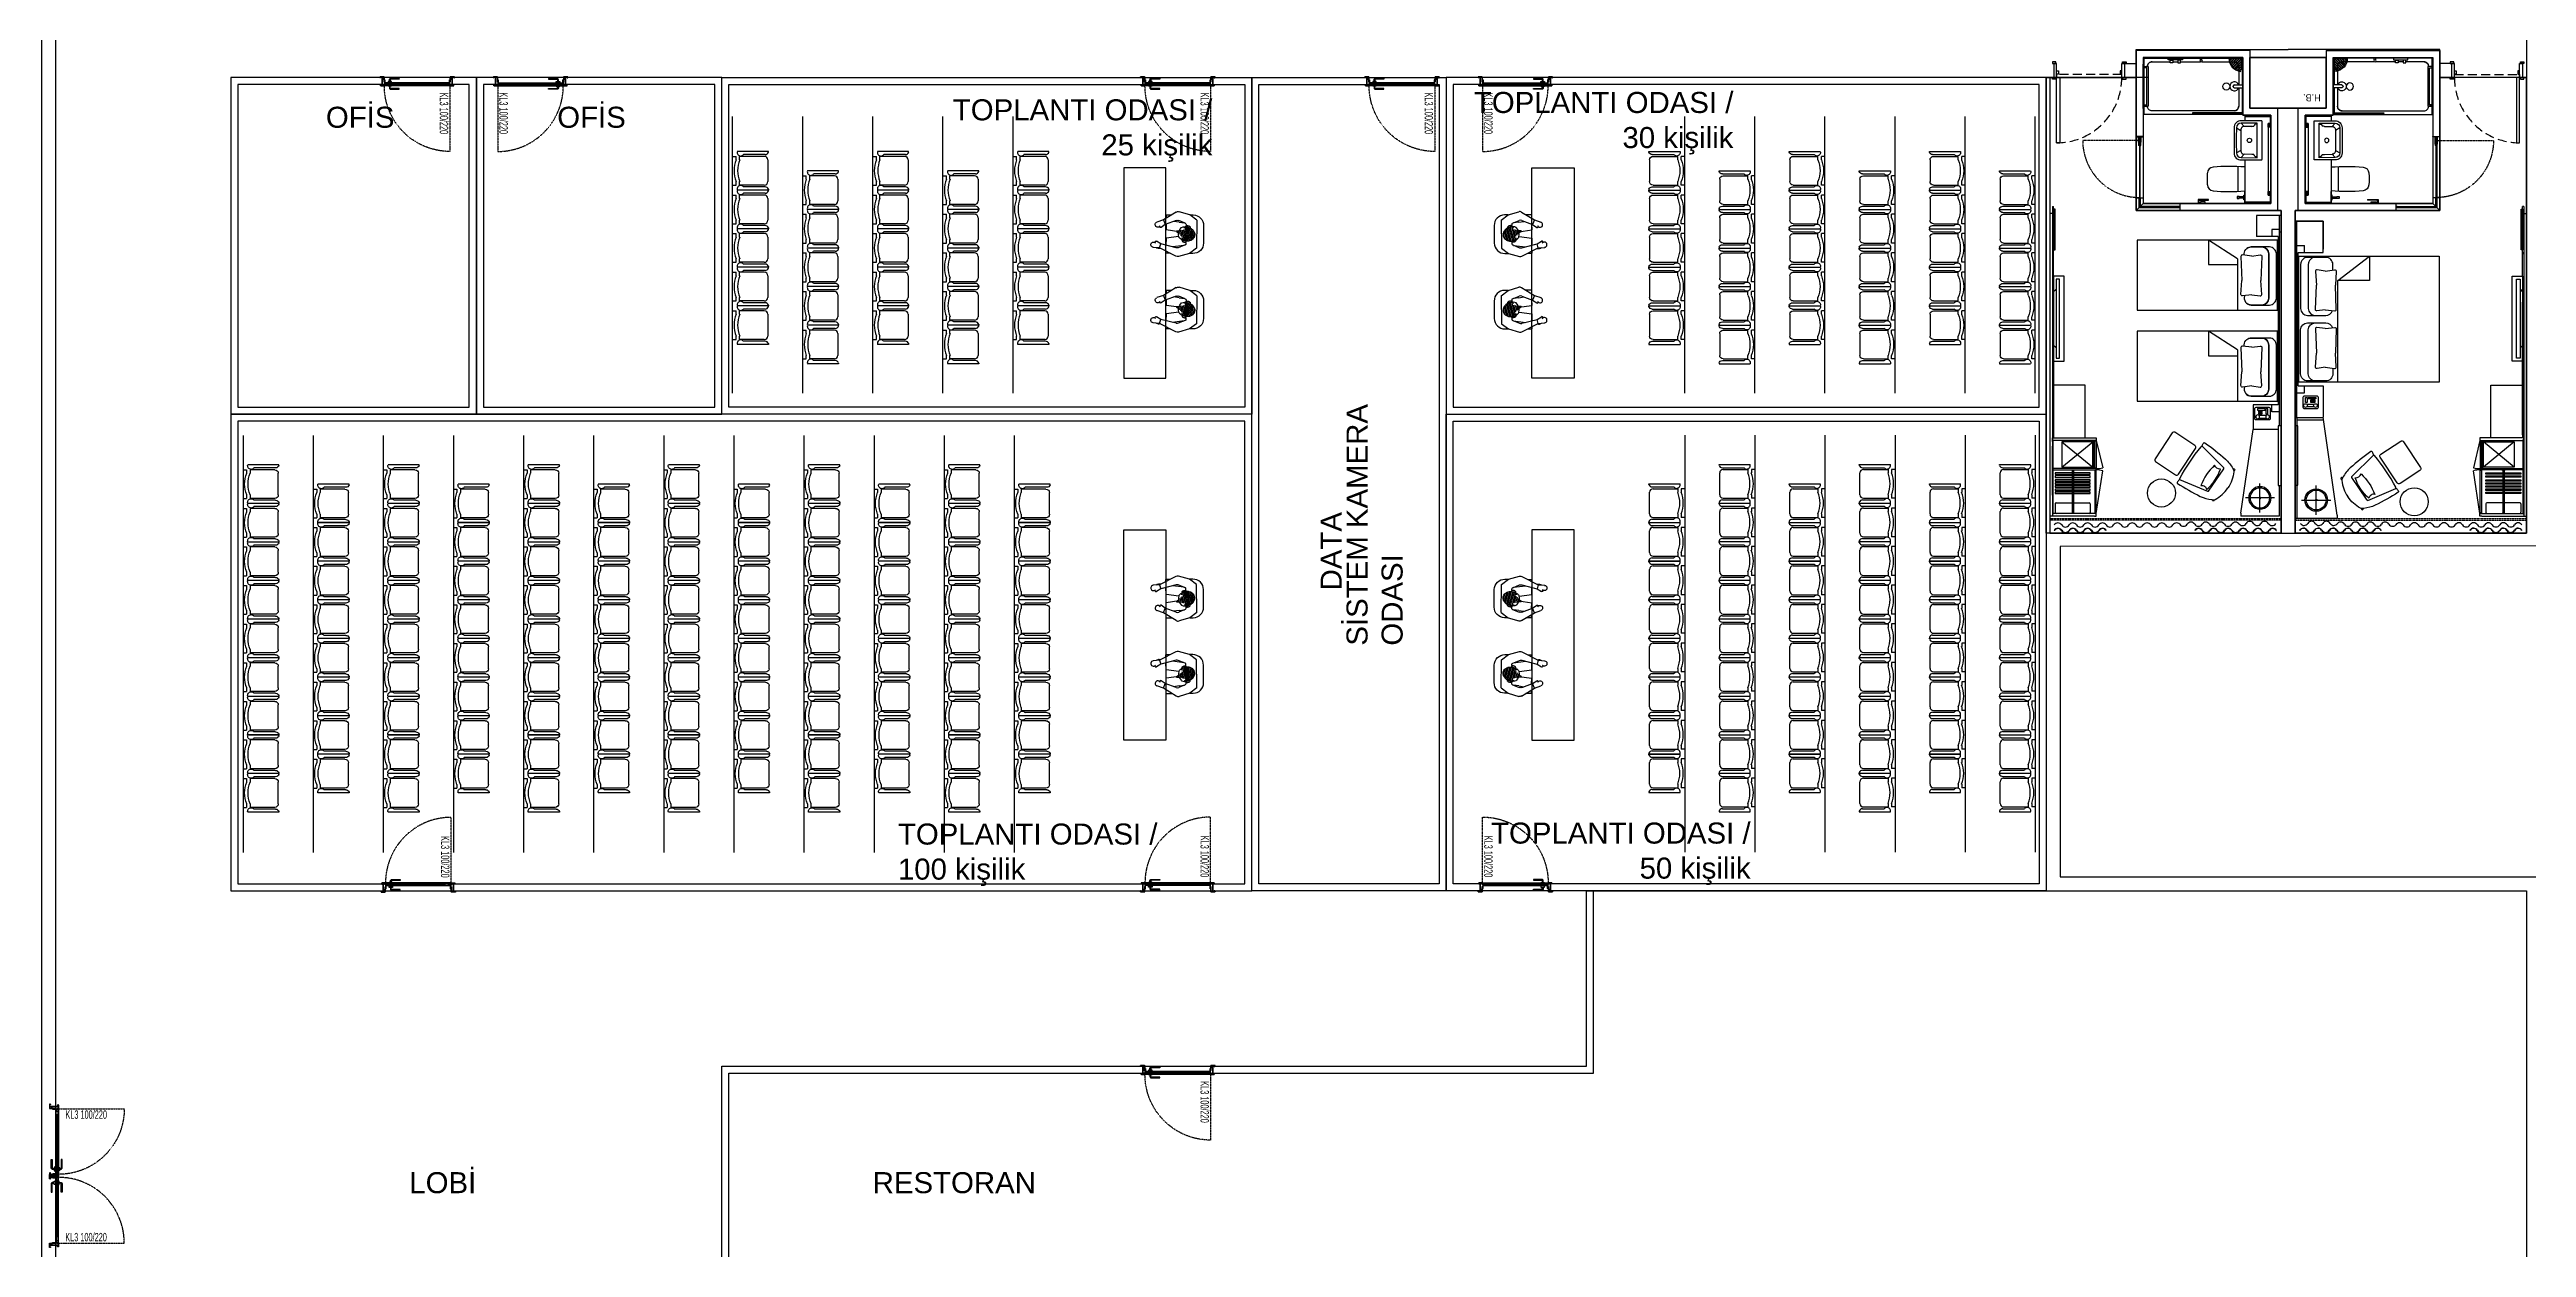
# Model space of a CAD drawing. Extents: x 358669 to 369242, y -116168 to -106760.
# Drawn here: x 362184 to 365718, y -112202 to -110494 of the extents above; entities that cross this region are included whole.
import ezdxf

# ---------------------------------------------------------------- set-up
doc = ezdxf.new("R2010")
doc.units = 0
doc.linetypes.add('HIDDEN', pattern=[1e-06, 1e-06, 0])
doc.linetypes.add('HIDDENX2', pattern=[19.05, 12.7, -6.35])
doc.layers.get('0').update_dxf_attribs({"linetype": 'CONTINUOUS'})
for name, color, linetype in [('0-LNS-VLF', 1, 'CONTINUOUS'), ('2-SPS-PBW', 10, 'CONTINUOUS'), ('2-SPS-STC', 3, 'CONTINUOUS'), ('3-OPN-FTL', 10, 'CONTINUOUS'), ('3-OPN-VL3', 12, 'CONTINUOUS'), ('3-OPN-WDR', 4, 'CONTINUOUS'), ('3-OPN-XDR', 3, 'CONTINUOUS'), ('ARFU_EL', 8, 'CONTINUOUS'), ('ARFU_LS_POD', 9, 'CONTINUOUS'), ('ARSN_FX', 8, 'CONTINUOUS'), ('ARWA_OL', 7, 'CONTINUOUS'), ('C-ALAN', 30, 'CONTINUOUS'), ('C-DUVAR', 255, 'CONTINUOUS'), ('C-GORONUS-03', 190, 'CONTINUOUS'), ('C-YAZILAR', 7, 'CONTINUOUS'), ('GLM_GORUNUS_COK_INCE', 62, 'CONTINUOUS'), ('HATCH', 237, 'CONTINUOUS'), ('ID_FF_E', 8, 'CONTINUOUS'), ('PEN-IZ', 8, 'HIDDEN'), ('S-PENYAZı', 252, 'CONTINUOUS'), ('TEFRIŞ', 21, 'CONTINUOUS'), ('TX20', 1, 'CONTINUOUS'), ('TXDM', 8, 'CONTINUOUS'), ('YAZILAR', 254, 'CONTINUOUS')]:
    doc.layers.add(name, color=color, linetype=linetype)
doc.styles.add('-ZAFER-', font='segoeuil.ttf')
doc.styles.add('RESULL', font='arial.ttf', dxfattribs={"height": 15})
doc.styles.add('YAZ', font='arial.ttf')
doc.linetypes.add('BATTING', pattern='A,0.00254,-2.54,[134,ltypeshp.shx,S=2.54,R=0,X=-2.54,Y=0],-5.08,[134,ltypeshp.shx,S=2.54,R=180,X=2.54,Y=0],-2.54', length=10.16254)

msp = doc.modelspace()

# ---------------------------------------------------------------- texts
at = {"layer": 'C-YAZILAR', "char_height": 30, "style": 'RESULL'}
for s, insert, attachment_point in [('TOPLANTI ODASI / 30 kişilik', (364586.4, -110554.5), 3), ('OFİS', (362676.4, -110575.6), 3), ('OFİS', (363006.4, -110575.6), 3), ('TOPLANTI ODASI / 25 kişilik', (363843.1, -110565), 3), ('TOPLANTI ODASI / 100 kişilik', (363394.6, -111597.9, 0), 1), ('TOPLANTI ODASI / 50 kişilik', (364610.9, -111596.5), 3), ('LOBİ', (362793.1, -112095.1), 3), ('RESTORAN', (363591.4, -112095.1), 3)]:
    msp.add_mtext_dynamic_manual_height_columns(s, width=386.863, gutter_width=195.9, heights=[147.4], dxfattribs=dict(at, insert=insert, attachment_point=attachment_point))
at = {"layer": 'C-YAZILAR', "char_height": 30, "attachment_point": 1, "rotation": 90, "style": 'RESULL'}
for s, insert in [('SİSTEM KAMERA ODASI', (364034.5, -111344.2, 0)), ('DATA', (363997.5, -111265.4, 0))]:
    msp.add_mtext_dynamic_manual_height_columns(s, width=386.863, gutter_width=195.9, heights=[147.4], dxfattribs=dict(at, insert=insert))
at = {"layer": 'YAZILAR', "style": '-ZAFER-'}
msp.add_text('H.B.', height=10, rotation=180, dxfattribs=at).set_placement((365424.2, -110557.9, 0))

# ---------------------------------------------------------------- blocks, each defined once
blk = doc.blocks.new('POLIKLINIK$0$ADAM-OTURAN')
at = {"linetype": 'CONTINUOUS'}
for p, q in [((20.2, 62.5), (19.4, 71.8)), ((-31.1, 39.3), (-19.8, 57.5)), ((-27.3, 53.5), (-27.3, 45.5)), ((-27.3, 53.5), (-22.2, 53.5)), ((-19.8, 57.5), (-16.6, 66.6)), ((-19.8, 57.5), (-13.1, 54.9)), ((-19.1, 39.3), (-13.1, 54.9)), ((-15.3, 26.2), (-19, 35.6)), ((-16.8, 35.1), (-17.8, 42.5)), ((-13.6, 53.5), (-5.7, 53.5)), ((-13.1, 54.9), (-9.2, 60.6)), ((-3.2, 35.3), (-5.7, 53.5)), ((-4.2, 38.5), (-4.4, 34.8)), ((-3.5, 38.7), (-1.5, 35.6)), ((3.7, 35.3), (6.2, 53.5)), ((6.2, 53.5), (16.2, 53.5)), ((14.4, 61), (10.6, 67.2)), ((20.2, 62.5), (14.4, 61)), ((19.8, 39), (14.4, 61)), ((15.7, 26.2), (19.6, 36)), ((16.2, 27.5), (18.5, 44.3)), ((31.9, 39.2), (20.2, 62.5)), ((20.8, 61.2), (21.1, 63.1)), ((24.7, 53.5), (27.7, 53.5)), ((27.7, 47.5), (27.7, 53.5)), ((27.7, 20), (32.2, 35.6)), ((-27.3, 20), (-31.7, 35.3)), ((-27.3, 20), (-27.3, 15)), ((-19.8, 10), (-27.3, 20)), ((-19.8, 10), (20.2, 10)), ((-16.8, 35.1), (-15.7, 27.4)), ((-13.4, 25), (-12, 25)), ((-8.4, 27.5), (-10.3, 27)), ((8.6, 30.1), (-10.2, 25)), ((9.3, 28.2), (-9.9, 23)), ((9.8, 26.3), (-9.4, 21.1)), ((10.1, 24.3), (-8.6, 19.2)), ((10.1, 22.2), (-7.5, 17.4)), ((3.6, 30.8), (-6.3, 28.1)), ((9.7, 20), (-6.1, 15.7)), ((2, 32.5), (-5.8, 30.3)), ((0.5, 34.1), (-5.2, 32.6)), ((8.8, 17.7), (-4.2, 14.2)), ((7.1, 15.2), (-1.3, 12.9)), ((7.6, 31.9), (5.7, 31.4)), ((12.3, 25), (13.9, 25)), ((20.2, 10), (27.7, 20)), ((27.7, 15), (27.7, 20)), ((-12.3, 0), (12.7, 0))]:
    blk.add_line(p, q, dxfattribs=at)
for points in [[(-10.2, 25.1, 0.45437), (-11.5, 25, 0.104203), (-11.9, 24.1, 0.064948), (-11.9, 23.1, 0.051099), (-11.7, 21.8, 0.051099), (-11.3, 20.6, 0.064948), (-10.7, 19.8, 0.104203), (-9.9, 19.2, 0.433673), (-8.8, 19.7, 0.433673)], [(8.6, 30.2, -0.45437), (9.7, 30.7, -0.104203), (10.4, 30.2, -0.064948), (11, 29.3, -0.051099), (11.5, 28.1, -0.051099), (11.7, 26.9, -0.064948), (11.6, 25.9, -0.104203), (11.3, 25, -0.433673), (10, 24.8, -0.433673)]]:
    blk.add_lwpolyline(points, format="xyb", dxfattribs=at)
for centre, radius, start, end in [((15.6, 71.4), 3.75, 5.3497, 229.8652), ((-26.8, 36.7), 5, 147.9946, 195.9454), ((-14.4, 37.5), 5, 159.0532, 201.8014), ((-13, 65.4), 3.75, 297.1662, 160.8131), ((-10.2, 61.4), 1.3, 325.5702, 136.3124), ((0.6, 22.2), 13.5, 73.4232, 137.0674), ((-3.8, 38.4), 0.403, 36.7964, 173.6942), ((11.9, 67.9), 1.41, 24.2649, 210.95), ((15, 37.8), 5, 338.1986, 13.976), ((14.3, 63.2), 6.8, 359.3055, 36.5821), ((27.4, 37), 5, 344.0546, 26.5651), ((-12.3, 15), 15, 180, 270), ((-13.4, 27), 2, 201.8014, 270), ((2.4, 26.5), 12.7, 157.0538, 176.9116), ((5.3, 26.3), 15.6, 176.9116, 195.2453), ((5.3, 26.3), 15.6, 195.2453, 213.579), ((2.9, 24.7), 12.7, 213.579, 233.9051), ((1.6, 23), 10.5, 233.9051, 257.8717), ((1.1, 20.6), 8.06, 257.8717, 285.2453), ((1.1, 20.6), 8.06, 285.2453, 312.6189), ((-3.1, 25), 12.7, 33.579, 53.4368), ((-0.6, 22.4), 10.5, 312.6189, 336.5855), ((-5.5, 23.4), 15.6, 15.2453, 33.579), ((-2.6, 23.3), 12.7, 336.5855, 356.9116), ((-5.5, 23.4), 15.6, 356.9116, 15.2453), ((12.7, 15), 15, 270, 0), ((13.9, 27), 2, 270, 338.1986)]:
    blk.add_arc(centre, radius, start, end, dxfattribs=at)
blk = doc.blocks.new('KOLTUKS1')
at = {"layer": 'TEFRIŞ'}
for p, q in [((-44.4, 53.9), (-44.4, 55.1)), ((-44.4, 55.1), (0, 55.1)), ((-44.4, 55.1), (0, 55.1)), ((-43.5, 12), (-43.5, 43)), ((-39.7, 50.5), (-8.8, 50.5)), ((-38.5, 48), (-3.3, 48)), ((-3.3, 48), (-3.3, 43)), ((6.7, 48), (1.7, 48)), ((1.7, 48), (1.7, 43)), ((6.7, 48), (6.7, 7)), ((-44.4, 1.2), (-44.4, 0)), ((-44.4, 0), (0, 0)), ((-44.4, 0), (0, 0)), ((-39.7, 4.5), (-8.8, 4.5)), ((-38.5, 7), (-3.3, 7)), ((-3.3, 12), (-3.3, 7)), ((1.7, 12), (1.7, 7)), ((6.7, 7), (1.7, 7))]:
    blk.add_line(p, q, dxfattribs=at)
for centre, radius, start, end in [((-39.7, 55.5), 5, 199.1139, 270), ((-38.5, 43), 5, 90, 180), ((-4.8, 53.5), 5, 216.9111, 270), ((-4.8, 53.5), 5, 270, 18.0241), ((-41.9, 27.5), 41.5, 338.0919, 21.9081), ((-36.9, 27.5), 41.5, 338.0919, 21.9081), ((-39.7, -0.5), 5, 90, 160.8861), ((-38.5, 12), 5, 180, 270), ((-4.8, 1.5), 5, 90, 143.0889), ((-4.8, 1.5), 5, 341.9759, 90)]:
    blk.add_arc(centre, radius, start, end, dxfattribs=at)
blk = doc.blocks.new('100-220')
at = {"layer": '3-OPN-FTL'}
h = blk.add_hatch(dxfattribs=at)
h.set_pattern_fill('AR-SAND', color=256, scale=0.001686, angle=-180, style=0)
h.set_pattern_definition([(142.5, (-391044.66584, -4105448.39685), (0.0026970614559, 0.0824969850105), [0, -0.0650788199899, 0, -0.0727855223572, 0, -0.0695743963708]), (172.5, (-391044.66584, -4105448.39685), (-0.075773012911, 0.1208302208976), [0, -0.035108310784, 0, -0.0586565680173, 0, -0.0224778819044]), (212.5, (-391044.613175, -4105448.39685), (-0.1333320816317, 0.0002422562241), [0, -0.0214075065756, 0, -0.0770670236723, 0, -0.1006152809055]), (222.5, (-391044.61317, -4105448.39685), (-0.1287073998203, 0.0375776453034), [0, -0.0107037532878, 0, -0.0505217155185, 0, -0.0578002677542])])
h.paths.add_polyline_path([(213370.2, 138002), (213370.6, 138002), (213370.6, 138002.4), (213370.8, 138002.4, 0.388664), (213370.6, 138002.8), (213370.5, 138002.8), (213370.4, 138002.8, 0.301701), (213370.2, 138002.6)])
h = blk.add_hatch(dxfattribs=at)
h.set_pattern_fill('AR-SAND', color=256, scale=0.001686, angle=-180, style=0)
h.set_pattern_definition([(37.5, (-392017.02049, -4105448.39685), (-0.0026970614559, 0.0824969850105), [0, -0.0650788199899, 0, -0.0727855223572, 0, -0.0695743963708]), (7.5, (-392017.02049, -4105448.39685), (0.075773012911, 0.1208302208976), [0, -0.035108310784, 0, -0.0586565680173, 0, -0.0224778819044]), (327.5, (-392017.07315, -4105448.39685), (0.1333320816317, 0.0002422562241), [0, -0.0214075065756, 0, -0.0770670236723, 0, -0.1006152809055]), (317.5, (-392017.07315, -4105448.39685), (0.1287073998203, 0.0375776453034), [0, -0.0107037532878, 0, -0.0505217155185, 0, -0.0578002677542])])
h.paths.add_polyline_path([(213464.4, 138002), (213463.9, 138002), (213463.9, 138002.4), (213463.7, 138002.4, -0.388664), (213464, 138002.8), (213464.1, 138002.8), (213464.1, 138002.8, -0.301701), (213464.4, 138002.6)])
at = {"layer": '2-SPS-PBW'}
blk.add_line((213369.5, 137995.2), (213369.5, 137992.7), dxfattribs=at)
at = {"layer": '2-SPS-STC'}
for points in [[(213370.7, 137998.5), (213370.7, 137998.7), (213370, 137998.7), (213370, 137995.2), (213370, 137995.2), (213370, 137992.7), (213370, 137992.7), (213370, 137991.2, -0.414214), (213369.9, 137991.2), (213364.4, 137991.2, -0.414214), (213364.3, 137991.2), (213364.3, 137992.2, -0.414214), (213364.4, 137992.3), (213365.2, 137992.3), (213365.2, 137992.5), (213364.4, 137992.5, 0.414214), (213364.2, 137992.2), (213364.2, 137991.2, 0.414214), (213364.4, 137991), (213369.9, 137991, 0.414214), (213370.2, 137991.2), (213370.2, 137993.5), (213370.2, 137993.7), (213370.2, 137998.5), (213370.7, 137998.5)], [(213464.4, 137998.7), (213464.6, 137998.7), (213464.6, 137995.2), (213464.6, 137995.2), (213464.6, 137992.7), (213464.6, 137992.7), (213464.6, 137991.2, 0.414214), (213464.7, 137991.2), (213470.2, 137991.2, 0.414214), (213470.2, 137991.2), (213470.2, 137992.2, 0.414214), (213470.2, 137992.3), (213469.4, 137992.3), (213469.4, 137992.5), (213470.2, 137992.5, -0.414214), (213470.4, 137992.2), (213470.4, 137991.2, -0.414214), (213470.2, 137991), (213464.7, 137991, -0.414214), (213464.4, 137991.2), (213464.4, 137993.5), (213464.4, 137993.7), (213464.4, 137998.5)]]:
    blk.add_lwpolyline(points, format="xyb", dxfattribs=at)
for points in [[(213370.9, 138002.2, -1.496606), (213371, 138002.2), (213371, 137995.6, -0.414214), (213370.9, 137995.6), (213370.3, 137995.6), (213370.3, 137997.1), (213370.2, 137997.1), (213370.2, 137995.4), (213370.9, 137995.4, 0.414214), (213371.2, 137995.6), (213371.2, 138002.2, 0.902959), (213370.7, 138002.3), (213370.7, 138001.5), (213370.5, 138001.5, -0.129704), (213370.5, 138001.5), (213370.2, 138001.5), (213370.2, 138003.7, 0.414214), (213369.9, 138004), (213365.4, 138004, 0.414214), (213365.2, 138003.7), (213365.2, 138002.7, 0.408558), (213365.4, 138002.5), (213366.2, 138002.5), (213366.2, 138002.7), (213365.4, 138002.7, -0.414214), (213365.3, 138002.7), (213365.3, 138003.7, -0.414214), (213365.4, 138003.8), (213369.9, 138003.8, -0.414214), (213370, 138003.7), (213370, 138001.3), (213370.9, 138001.3)], [(213463.7, 138002.2, 1.496606), (213463.6, 138002.2), (213463.6, 137995.6, 0.414214), (213463.7, 137995.6), (213464.2, 137995.6), (213464.2, 137997.1), (213464.4, 137997.1), (213464.4, 137995.4), (213463.7, 137995.4, -0.414214), (213463.4, 137995.6), (213463.4, 138002.2, -0.902959), (213463.8, 138002.3), (213463.8, 138001.5), (213464, 138001.5, 0.129704), (213464.1, 138001.5), (213464.4, 138001.5), (213464.4, 138003.7, -0.414214), (213464.7, 138004), (213469.2, 138004, -0.414214), (213469.4, 138003.7), (213469.4, 138002.7, -0.408558), (213469.2, 138002.5), (213468.4, 138002.5), (213468.4, 138002.7), (213469.2, 138002.7, 0.414214), (213469.2, 138002.7), (213469.2, 138003.7, 0.414214), (213469.2, 138003.8), (213464.7, 138003.8, 0.414214), (213464.6, 138003.7), (213464.6, 138001.3), (213463.7, 138001.3)]]:
    blk.add_lwpolyline(points, format="xyb", close=True, dxfattribs=at)
for points in [[(213370, 137992.7), (213369.5, 137992.7), (213369.5, 137995.2), (213370, 137995.2)], [(213464.6, 137992.7), (213465.1, 137992.7), (213465.1, 137995.2), (213464.6, 137995.2)]]:
    blk.add_lwpolyline(points, close=True, dxfattribs=at)
for points in [[(213464.4, 137998.7), (213463.9, 137998.7)], [(213463.9, 137998.7), (213463.9, 137998.5)], [(213464.4, 137998.5), (213463.9, 137998.5)]]:
    blk.add_lwpolyline(points, dxfattribs=at)
at = {"layer": '3-OPN-FTL'}
for points in [[(213370.6, 138002.8), (213370.5, 138002.8, 0.326879), (213370.2, 138002.6), (213370.2, 138002), (213370.6, 138002), (213370.6, 138002.4), (213370.8, 138002.4, 0.388664)], [(213464, 138002.8), (213464.1, 138002.8, -0.326879), (213464.4, 138002.6), (213464.4, 138002), (213463.9, 138002), (213463.9, 138002.4), (213463.7, 138002.4, -0.388664)]]:
    blk.add_lwpolyline(points, format="xyb", close=True, dxfattribs=at)
at = {"layer": '3-OPN-VL3'}
for points in [[(213377.6, 138004.5), (213377.6, 138007.1, -0.414214), (213379.3, 138008.8), (213391.6, 138008.8), (213391.6, 138007.6), (213379.3, 138007.6, 0.414214), (213378.8, 138007.1), (213378.8, 138004.5)], [(213377.6, 137997.8), (213377.6, 137995.2, 0.414214), (213379.3, 137993.5), (213391.6, 137993.5), (213391.6, 137994.7), (213379.3, 137994.7, -0.414214), (213378.8, 137995.2), (213378.8, 137997.8)]]:
    blk.add_lwpolyline(points, format="xyb", close=True, dxfattribs=at)
for points in [[(213375.7, 138004), (213380.7, 138004), (213380.7, 138004.5), (213375.7, 138004.5)], [(213375.7, 137999.8), (213380.7, 137999.8), (213380.7, 137997.8), (213375.7, 137997.8)]]:
    blk.add_lwpolyline(points, close=True, dxfattribs=at)
at = {"layer": '3-OPN-WDR'}
for points in [[(213370.5, 138003.4), (213464.1, 138003.4), (213464.1, 138004), (213370.5, 138004)], [(213374, 138003.4), (213370.5, 138003.4), (213370.5, 138002.8), (213371.5, 138002.8), (213371.5, 138000.4), (213374, 138000.4)], [(213371.5, 138000.4), (213463.1, 138000.4), (213463.1, 137999.8), (213371.5, 137999.8)], [(213374, 138000.4), (213374, 138003.4), (213379.4, 138003.4), (213379.4, 138000.4)], [(213460.6, 138000.4), (213460.6, 138003.4), (213455.2, 138003.4), (213455.2, 138000.4)], [(213460.6, 138003.4), (213464.1, 138003.4), (213464.1, 138002.8), (213463.1, 138002.8), (213463.1, 138000.4), (213460.6, 138000.4)]]:
    blk.add_lwpolyline(points, close=True, dxfattribs=at)
at = {"layer": 'C-DUVAR'}
for p, q in [((213367.3, 138002.5), (213367.3, 137992.5)), ((213367.3, 137992.5), (213367.3, 138002.5)), ((213367.3, 138002.5), (213367.3, 137992.5)), ((213367.3, 137992.5), (213367.3, 138002.5)), ((213367.3, 138002.5), (213367.3, 137992.5)), ((213367.3, 137992.5), (213367.3, 138002.5)), ((213467.3, 138002.5), (213467.3, 137992.5)), ((213467.3, 137992.5), (213467.3, 138002.5)), ((213467.3, 138002.5), (213467.3, 137992.5)), ((213467.3, 137992.5), (213467.3, 138002.5)), ((213467.3, 138002.5), (213467.3, 137992.5)), ((213467.3, 137992.5), (213467.3, 138002.5))]:
    blk.add_line(p, q, dxfattribs=at)
at = {"layer": 'HATCH', "linetype": 'BATTING', "ltscale": 0.0015}
blk.add_line((213455.2, 138001.9), (213374, 138001.9), dxfattribs=at)
at = {"layer": 'PEN-IZ', "ltscale": 0.125}
blk.add_lwpolyline([(213464.1, 138004), (213464.1, 138097.6)], dxfattribs=at)
blk.add_arc((213464.1, 138004), 93.6, 90, 180.3673, dxfattribs=at)
at = {"layer": 'S-PENYAZı', "style": 'YAZ', "width": 0.6}
blk.add_attdef('100/220', (213461.7, 138013.4), '', height=12, rotation=90, dxfattribs=at)
blk = doc.blocks.new('2511')
at = {"layer": 'ARSN_FX', "linetype": 'CONTINUOUS'}
for p, q in [((-10, 2), (-185, 2)), ((-30, 22), (-184, 22)), ((-35, 27), (-183, 27)), ((-55, 47), (-179, 47)), ((-60, 52), (-177, 52)), ((-80, 72), (-170, 72)), ((-85, 77), (-168, 77)), ((-105, 97), (-157, 97)), ((-110, 102), (-154, 102)), ((-151, 115), (-145, 115)), ((-122, 115), (-115, 115)), ((-10, -3), (-185, -3)), ((-30, -23), (-184, -23)), ((-35, -28), (-183, -28)), ((-55, -48), (-179, -48)), ((-60, -53), (-177, -53)), ((-80, -73), (-170, -73)), ((-85, -78), (-168, -78)), ((-105, -98), (-157, -98)), ((-110, -103), (-154, -103))]:
    blk.add_line(p, q, dxfattribs=at)
for points in [[(-115, 115), (0, 0), (-134, -134, -0.375103), (-151, 115, -0.375103)], [(-122, 115), (-7, 0), (-134, -127, -0.373303), (-145, 115, -0.373303)]]:
    blk.add_lwpolyline(points, format="xyb", dxfattribs=at)
blk = doc.blocks.new('BASIN_ROCA_ABOVE')
at = {"layer": 'TXDM', "ltscale": 1.6}
for p, q in [((0.033, -0.071), (0.034, -0.3)), ((0.527, -0.071), (0.033, -0.071)), ((0.033, -0.071), (0.033, -0.071)), ((0.081, -0.257), (0.034, -0.3)), ((0.06, -0.109), (0.069, -0.111)), ((0.08, -0.149), (0.081, -0.257)), ((0.101, -0.368), (0.137, -0.304)), ((0.137, -0.304), (0.422, -0.304)), ((0.422, -0.304), (0.458, -0.368)), ((0.479, -0.149), (0.478, -0.257)), ((0.526, -0.3), (0.478, -0.257)), ((0.499, -0.109), (0.49, -0.111)), ((0.526, -0.3), (0.527, -0.071))]:
    blk.add_line(p, q, dxfattribs=at)
blk.add_lwpolyline([(0, -0.01), (0, -0.01), (0.001, -0.299, 0.45695), (0.1, -0.399), (0.459, -0.399, 0.46384), (0.558, -0.299), (0.559, -0.01, 0.410588), (0.55, 0), (0.01, 0, 0.399723), (0, -0.01, 0.399723)], format="xyb", close=True, dxfattribs=at)
blk.add_circle((0.28, -0.181), 0.0312, dxfattribs=at)
for centre, radius, start, end in [((0.102, -0.3), 0.0683, 180.2593, 269.0277), ((0.241, -0.071), 0.195, 179.8214, 183.8286), ((0.1, -0.081), 0.0525, 183.9876, 200.4407), ((0.065, -0.095), 0.015, 197.3847, 251.4233), ((0.063, -0.123), 0.0127, 8.5999, 64.265), ((-0.024, -0.149), 0.104, 0.1782, 15.7454), ((0.133, -0.255), 0.0521, 182.9469, 216.9053), ((0.132, -0.249), 0.0555, 222.5972, 275.6155), ((0.427, -0.249), 0.0555, 264.3845, 317.4028), ((0.457, -0.3), 0.0683, 270.9723, 359.7407), ((0.426, -0.255), 0.0521, 323.0947, 357.0531), ((0.583, -0.149), 0.104, 164.2546, 179.8218), ((0.496, -0.123), 0.0127, 115.735, 171.4001), ((0.495, -0.095), 0.015, 288.5767, 342.6153), ((0.46, -0.081), 0.0525, 339.5593, 356.0124), ((0.318, -0.071), 0.195, 356.1714, 0.1786), ((0.28, 10.165), 10.534, 269.0277, 270.9723)]:
    blk.add_arc(centre, radius, start, end, dxfattribs=at)
blk = doc.blocks.new('STANDARD_POD_2')
at = {"layer": 'ARFU_LS_POD'}
for points in [[(140, -270), (120, -270), (120, -220), (140, -220)], [(140, -1240), (120, -1240), (120, -1190), (140, -1190)]]:
    blk.add_hatch(color=256, dxfattribs=at).paths.add_polyline_path(points)
for p, q in [((0, 0), (1395, 0)), ((0, 0), (0, -1460)), ((1395, 0), (1395, -100)), ((1395, 0), (2020, 0)), ((100, -1360), (100, -100)), ((100, -100), (1395, -100)), ((100, -100), (100, -1360)), ((110, -120), (470, -120)), ((470, -721), (470, -100)), ((470, -100), (470, -269)), ((485, -175), (552, -175)), ((485, -195), (552, -195)), ((570, -628), (570, -272)), ((1395, -100), (1920, -100)), ((1412, -41), (1979, -41)), ((1412, -43), (1977, -43)), ((1412, -57), (1963, -57)), ((1412, -59), (1961, -59)), ((1920, -100), (2020, 0)), ((1920, -1050), (1920, -100)), ((2020, -182), (1920, -182)), ((1961, -59), (1961, -182)), ((1963, -57), (1963, -182)), ((1977, -43), (1977, -182)), ((1979, -41), (1979, -182)), ((2020, -1054), (2020, 0)), ((100, -1360), (100, -700)), ((100, -1360), (100, -700)), ((100, -783), (100, -1360)), ((100, -783), (100, -1360)), ((1920, -2181), (1920, -1054)), ((1957, -1045), (1957, -1050)), ((1970, -1027), (1970, -973)), ((1983, -1045), (1983, -1050)), ((2020, -2281), (2020, -1054)), ((500, -1360), (100, -1360)), ((470, -1340), (110, -1340)), ((470, -1360), (470, -1279)), ((500, -2181), (500, -1361)), ((1220, -1382), (500, -1382)), ((500, -1394), (1220, -1394)), ((510, -1371), (1910, -1371)), ((510, -1751), (510, -1371)), ((1220, -1394), (1220, -1382)), ((1910, -1371), (1910, -2171)), ((400, -1460), (0, -1460)), ((400, -2281), (400, -1460)), ((621, -1751), (500, -1751)), ((625, -1421), (1795, -1421)), ((1910, -1486), (1850, -1486)), ((1920, -1456), (1920, -2086)), ((621, -1791), (500, -1791)), ((510, -2171), (510, -1791)), ((560, -2056), (560, -1792)), ((1910, -2056), (1850, -2056)), ((400, -2281), (2020, -2281)), ((500, -2181), (1920, -2181)), ((1910, -2171), (510, -2171)), ((1088, -2121), (625, -2121)), ((1085, -2146), (1085, -2171)), ((1389, -2121), (1103, -2121)), ((1105, -2146), (1105, -2171)), ((1399, -2143), (1399, -2148)), ((1417, -2143), (1417, -2148)), ((1498, -2121), (1427, -2121)), ((1508, -2143), (1508, -2148)), ((1526, -2143), (1526, -2148)), ((1795, -2121), (1536, -2121))]:
    blk.add_line(p, q, dxfattribs=at)
at = {"layer": 'ARFU_LS_POD', "linetype": 'HIDDEN'}
blk.add_line((1970, -1000), (2785, -1000), dxfattribs=at)
at = {"layer": 'ARFU_LS_POD'}
for points in [[(110, -100), (100, -100), (100, -270), (110, -270)], [(140, -220), (120, -220), (120, -270), (100, -270), (100, -1190), (120, -1190), (120, -1240), (140, -1240)], [(140, -270), (120, -270), (120, -220), (140, -220)], [(485, -151), (485, -218), (470, -218), (470, -151)], [(552, -170), (552, -200), (582, -200), (582, -170)], [(1039, -122), (1106, -122), (1106, -100), (1039, -100)], [(1975, -185), (1965, -185), (1965, -1051), (1975, -1051)], [(1920, -1054), (2020, -1054), (2020, -1050), (1920, -1050)], [(110, -1190), (100, -1190), (100, -1360), (110, -1360)], [(140, -1240), (120, -1240), (120, -1190), (140, -1190)], [(1910, -1486), (1910, -1506), (1870, -1506), (1870, -2036), (1910, -2036), (1910, -2056), (1850, -2056), (1850, -1486), (1910, -1486)], [(1910, -1456), (1910, -1536), (1920, -1536), (1920, -1456)], [(1389, -2143), (1427, -2143), (1427, -2105), (1389, -2105)], [(1536, -2143), (1498, -2143), (1498, -2105), (1536, -2105)], [(1910, -2006), (1910, -2086), (1920, -2086), (1920, -2006)], [(1565, -2171), (1360, -2171), (1360, -2148), (1565, -2148)]]:
    blk.add_lwpolyline(points, close=True, dxfattribs=at)
blk.add_lwpolyline([(990, -152), (990, -152, 0.414214), (995, -157), (1139, -157), (1139, -106), (1106, -106), (1106, -116), (1129, -116), (1129, -147), (995, -147, 0.414214)], format="xyb", close=True, dxfattribs=at)
for points in [[(1412, -57), (1397, -57), (1397, -43), (1412, -43), (1412, -41), (1395, -41), (1395, -59), (1412, -59), (1412, -57)], [(1965, -182), (1975, -182), (1975, -45), (1399, -45), (1399, -55), (1965, -55), (1965, -182)], [(640, -1766), (640, -1775)], [(1389, -2121), (1103, -2121)], [(1498, -2121), (1427, -2121)]]:
    blk.add_lwpolyline(points, dxfattribs=at)
for points in [[(1957, -1045), (1965, -1047), (1965, -924), (1962, -924, 0.395956), (1957, -929, 0.053889), (1953, -1040, 0.363005), (1957, -1045)], [(1983, -1045), (1975, -1047), (1975, -924), (1978, -924, -0.395956), (1983, -929, -0.053889), (1987, -1040, -0.363005), (1983, -1045)], [(560, -1749), (560, -1486, -0.414214), (625, -1421), (1795, -1421, -0.414214), (1860, -1486)], [(1088, -2121), (625, -2121, -0.414214), (560, -2056), (560, -1792)], [(1860, -2056, -0.414214), (1795, -2121), (1536, -2121)]]:
    blk.add_lwpolyline(points, format="xyb", dxfattribs=at)
for centre, radius in [((1970, -1000), 15), ((736, -1769), 50.7), ((1095, -2134), 15.5)]:
    blk.add_circle(centre, radius, dxfattribs=at)
for centre, radius, start, end in [((687, -2882), 2612, 84.7509, 94.7603), ((917, -370), 90, 3.2173, 84.7572), ((687, 1982), 2612, 265.2397, 275.2491), ((917, -530), 90, 275.2408, 356.7218), ((-493, -449), 1503, 356.7798, 3.2204), ((621, -1771), 64.3, 198.1226, 161.8774), ((625, -1486), 65, 90, 180), ((621, -1771), 20, 270, 90), ((625, -2056), 65, 180, 270), ((1795, -2056), 65, 270, 0)]:
    blk.add_arc(centre, radius, start, end, dxfattribs=at)
at = {"layer": 'ARFU_LS_POD', "linetype": 'HIDDEN'}
blk.add_arc((1970, -1000), 815, 0, 90.3502, dxfattribs=at)
at = {"layer": 'ARFU_LS_POD', "xscale": 1000, "yscale": 1000, "zscale": 1000, "rotation": 90}
blk.add_blockref('BASIN_ROCA_ABOVE', (225, -1280), dxfattribs=at)
at = {"layer": 'ARFU_LS_POD', "xscale": -1, "rotation": 44.99999999955779}
blk.add_blockref('2511', (510, -2171), dxfattribs=at)
blk = doc.blocks.new('TELEPHONE')
at = {"layer": 'ARFU_EL', "ltscale": 1.6}
blk.add_lwpolyline([(70, 220), (-70, 220, 0.414214), (-90, 200), (-90, 20, 0.414214), (-70, 0), (70, 0, 0.414214), (90, 20), (90, 200, 0.414214)], format="xyb", close=True, dxfattribs=at)
for points in [[(-65, 62), (-65, 164)], [(-28, 164), (-28, 62)]]:
    blk.add_lwpolyline(points, dxfattribs=at)
for points in [[(71, 159), (-2, 159), (-2, 184), (71, 184)], [(-2, 107), (8, 107), (8, 97), (-2, 97)], [(-2, 92), (8, 92), (8, 82), (-2, 82)], [(-2, 77), (8, 77), (8, 67), (-2, 67)], [(-2, 62), (8, 62), (8, 52), (-2, 52)], [(13, 107), (23, 107), (23, 97), (13, 97)], [(13, 92), (23, 92), (23, 82), (13, 82)], [(13, 77), (23, 77), (23, 67), (13, 67)], [(13, 62), (23, 62), (23, 52), (13, 52)], [(28, 107), (38, 107), (38, 97), (28, 97)], [(28, 92), (38, 92), (38, 82), (28, 82)], [(28, 77), (38, 77), (38, 67), (28, 67)], [(28, 62), (38, 62), (38, 52), (28, 52)], [(71, 37), (48, 37), (48, 146), (71, 146)]]:
    blk.add_lwpolyline(points, close=True, dxfattribs=at)
for centre in [(-46, 183), (-46, 42)]:
    blk.add_circle(centre, 27.1, dxfattribs=at)
blk = doc.blocks.new('DESK_LAMP_PLAN')
at = {"layer": 'ID_FF_E', "color": 8, "ltscale": 1.6}
for p, q in [((201005, 176148), (201005, 175732)), ((200796, 175939), (201212, 175939))]:
    blk.add_line(p, q, dxfattribs=at)
for radius in [160, 160, 141, 10]:
    blk.add_circle((201005, 175939), radius, dxfattribs=at)
blk = doc.blocks.new('FOOTSTOOL')
at = {"layer": 'ID_FF_E', "ltscale": 1.6}
blk.add_lwpolyline([(-58787, 14801), (-58787, 15141, -0.414214), (-58757, 15171), (-58317, 15171, -0.414214), (-58287, 15141), (-58287, 14801, -0.414214), (-58317, 14771), (-58757, 14771, -0.414214)], format="xyb", close=True, dxfattribs=at)
blk = doc.blocks.new('DESK_CHAIR_PLAN')
at = {"layer": 'ID_FF_E', "ltscale": 1.6}
for points in [[(268448, 192088, 0.096866), (268440, 192073, 0.052068), (268440, 191527, 0.195989), (268448, 191513)], [(268448, 192088, -0.281671), (268444, 192094, -0.075213), (268438, 192141, -0.307094), (268452, 192151, -0.024798), (268825, 192121, -0.091121), (268987, 192067, -0.224529), (269024, 192040, -0.124204), (269083, 191801, -0.124204)], [(268882, 191994, 0.258678), (268875, 192006), (268448, 192088)], [(268882, 191994), (268882, 191607, -0.258678), (268875, 191596), (268448, 191513)], [(268448, 191513, 0.281671), (268444, 191507, 0.075213), (268438, 191460, 0.307094), (268452, 191450, 0.024798), (268825, 191480, 0.091121), (268987, 191534, 0.224529), (269024, 191562, 0.124204), (269083, 191801, 0.124204)]]:
    blk.add_lwpolyline(points, format="xyb", dxfattribs=at)
for centre, start, end in [((269007, 192059), 318.1433, 154.0205), ((269007, 191539), 192.0861, 51.5225)]:
    blk.add_arc(centre, 14.9, start, end, dxfattribs=at)
blk = doc.blocks.new('DESK_CHAIR')
at = {"layer": 'ARFU_EL', "ltscale": 1.6}
blk.add_lwpolyline([(-59192, 13032, -0.115153), (-59192, 13382, 0.429036), (-59092, 13382, -0.137925), (-59092, 13032, 0.299341), (-59192, 13032)], format="xyb", dxfattribs=at)
at = {"layer": 'TX20'}
blk.add_blockref('DESK_CHAIR_PLAN', (-327937, -178607), dxfattribs=at)
blk = doc.blocks.new('A$C3BB2753C')
at = {"layer": 'ARWA_OL', "color": 8, "ltscale": 1.6}
blk.add_circle((-341, -4134), 200, dxfattribs=at)
at = {"layer": 'ID_FF_E', "color": 8}
for p, q in [((1204, -917), (1204, 78)), ((1222, 78), (1204, 78)), ((1222, 78), (1222, -4337)), ((1222, -22), (1260, -22)), ((1204, -580), (1222, -580)), ((1204, -592), (1222, -592)), ((1214, -592), (1214, -580)), ((1169, -1104), (1204, -1140)), ((1204, -3179), (1204, -1287)), ((1169, -1939), (1204, -1904)), ((1204, -1851), (1204, -2615)), ((1204, -2460), (1222, -2460)), ((1204, -2472), (1222, -2472)), ((1214, -2472), (1214, -2460)), ((637, -3660), (637, -3260)), ((1087, -3640), (647, -3280)), ((1087, -3280), (647, -3640)), ((1222, -4039), (1222, -3340)), ((917, -3690), (917, -3685)), ((947, -3690), (917, -3690)), ((922, -3690), (922, -4294)), ((942, -3690), (942, -4294)), ((947, -3685), (947, -3690)), ((682, -4164), (682, -4284)), ((1167, -4149), (697, -4149)), ((1182, -4164), (1182, -4284)), ((622, -4299), (1212, -4299)), ((622, -4337), (1260, -4337)), ((947, -4294), (917, -4294)), ((917, -4294), (917, -4299)), ((947, -4299), (947, -4294))]:
    blk.add_line(p, q, dxfattribs=at)
at = {"layer": 'ID_FF_E', "color": 8, "ltscale": 1.6}
for p, q in [((-1640, -130), (-2040, -130)), ((-2040, -130), (-1640, -130)), ((-2015, -2930), (-2015, -130)), ((-1640, -130), (-1640, -530)), ((-1640, -580), (-1640, -130)), ((-2015, -515), (-2040, -515)), ((-2015, -480), (-1906, -480)), ((-1997, -2480), (-1997, -580)), ((-1997, -580), (-1640, -580)), ((-1906, -580), (-1906, -480)), ((-2015, -2545), (-2040, -2545)), ((-2015, -2580), (-1906, -2580)), ((-1997, -2480), (-1640, -2480)), ((-1906, -2580), (-1906, -2480)), ((-1640, -2480), (-1640, -2926)), ((-2040, -2930), (-1640, -2930)), ((-2015, -2930), (-2015, -4367)), ((-2015, -2966), (-1634, -2966)), ((-1440, -4327), (-1640, -2926)), ((-2040, -4367), (-1440, -4367)), ((-1972, -4543), (-1975, -4541)), ((-1440, -4327), (-1440, -4367)), ((-815, -4542), (-811, -4540)), ((-815, -4542), (-811, -4540)), ((-815, -4542), (-811, -4540)), ((458, -4542), (455, -4540)), ((458, -4542), (455, -4540)), ((1192, -4543), (1195, -4541))]:
    blk.add_line(p, q, dxfattribs=at)
at = {"layer": 'ID_FF_E', "color": 8, "ltscale": 0.5}
for p, q in [((-1429, -980), (-981, -630)), ((-981, -630), (-981, -980)), ((-1429, -2430), (-1429, -980)), ((-981, -980), (-1429, -980))]:
    blk.add_line(p, q, dxfattribs=at)
at = {"layer": 'ID_FF_E', "color": 8, "linetype": 'HIDDEN', "ltscale": 1.6}
for p, q in [((-2040, -4374), (1260, -4374)), ((-2040, -4394), (1260, -4394))]:
    blk.add_line(p, q, dxfattribs=at)
at = {"layer": 'ID_FF_E', "color": 8}
for points in [[(1184, 40), (1204, 40), (1204, -542), (1184, -542)], [(1204, -917), (1204, -2127), (1054, -2127), (1054, -917)], [(1119, -957), (1169, -957), (1169, -2087), (1119, -2087)], [(600, -3655), (620, -3655), (620, -3265), (600, -3265)], [(647, -3640), (647, -3280), (1087, -3280), (1087, -3640)], [(1222, -3248), (1222, -4311), (1212, -4311), (1212, -3248)], [(600, -3685), (620, -3685), (620, -4294), (600, -4294)]]:
    blk.add_lwpolyline(points, close=True, dxfattribs=at)
at = {"layer": 'ID_FF_E', "color": 8, "ltscale": 1.6}
for points in [[(-1987, -2430), (-1987, -630), (13, -630), (13, -2430)], [(-2040, -3049), (-2040, -3899), (-2000, -3899), (-2000, -3049)]]:
    blk.add_lwpolyline(points, close=True, dxfattribs=at)
at = {"layer": 'ID_FF_E', "color": 8}
for points in [[(-1711, -648, 0.048226), (-1711, -648), (-1861, -648, 0.414214), (-1961, -748), (-1961, -1376, 0.414214), (-1861, -1476), (-1711, -1476)], [(-1502, -830), (-1502, -748, 0.414214), (-1602, -648), (-1752, -648, 0.414214), (-1852, -748), (-1852, -1376, 0.414214), (-1752, -1476), (-1602, -1476, 0.321929), (-1507, -1408, 0.173247)], [(-1609, -1395), (-1728, -1412, -0.467331), (-1751, -1391), (-1737, -1046)], [(-1609, -844), (-1727, -827, 0.475968), (-1750, -848), (-1737, -1046)], [(-1609, -844), (-1476, -827, -0.471895), (-1453, -848), (-1466, -1046)], [(-1609, -1395), (-1475, -1412, 0.463688), (-1453, -1391), (-1466, -1046)], [(-1711, -2411, -0.048226), (-1711, -2411), (-1861, -2411, -0.414214), (-1961, -2311), (-1961, -1683, -0.414214), (-1861, -1583), (-1711, -1583)], [(-1502, -2229), (-1502, -2311, -0.414214), (-1602, -2411), (-1752, -2411, -0.414214), (-1852, -2311), (-1852, -1683, -0.414214), (-1752, -1583), (-1602, -1583, -0.321929), (-1507, -1651, -0.173247)], [(-1609, -1664), (-1728, -1647, 0.467331), (-1751, -1668), (-1737, -2013)], [(-1609, -1664), (-1475, -1647, -0.463688), (-1453, -1668), (-1466, -2013)], [(-1609, -2215), (-1727, -2232, -0.475968), (-1750, -2211), (-1737, -2013)], [(-1609, -2215), (-1476, -2232, 0.471895), (-1453, -2211), (-1466, -2013)]]:
    blk.add_lwpolyline(points, format="xyb", dxfattribs=at)
for points in [[(1204, -3222), (754, -3222), (754, -2472), (1204, -2472), (1204, -3222)], [(597, -3260), (503, -3648)], [(622, -3222), (597, -3222), (597, -3260), (622, -3260)], [(1222, -3272), (1222, -3222), (622, -3222)], [(622, -3260), (1212, -3260)], [(597, -4299), (503, -3691)], [(1212, -3680), (597, -3680), (597, -3660), (1212, -3660)], [(922, -3741), (682, -3741), (682, -3721), (922, -3721)], [(922, -3785), (682, -3785), (682, -3765), (922, -3765)], [(922, -3839), (682, -3839), (682, -3819), (922, -3819)], [(922, -3883), (682, -3883), (682, -3863), (922, -3863)], [(942, -3721), (1182, -3721), (1182, -3741), (942, -3741)], [(942, -3765), (1182, -3765), (1182, -3785), (942, -3785)], [(942, -3819), (1182, -3819), (1182, -3839), (942, -3839)], [(942, -3863), (1182, -3863), (1182, -3883), (942, -3883)], [(922, -3927), (682, -3927), (682, -3907), (922, -3907)], [(922, -3971), (682, -3971), (682, -3951), (922, -3951)], [(922, -4015), (682, -4015), (682, -3995), (922, -3995)], [(942, -3907), (1182, -3907), (1182, -3927), (942, -3927)], [(942, -3951), (1182, -3951), (1182, -3971), (942, -3971)], [(942, -3995), (1182, -3995), (1182, -4015), (942, -4015)], [(622, -4337), (597, -4337), (597, -4299), (622, -4299)]]:
    blk.add_lwpolyline(points, dxfattribs=at)
for centre, radius, start, end in [((600, -3260), 400, 256.0278, 270.3585), ((600, -4079), 400, 89.6415, 103.9722), ((697, -4164), 15, 90, 180), ((1167, -4164), 15, 0, 90), ((697, -4284), 15, 180, 270), ((1167, -4284), 15, 270, 0)]:
    blk.add_arc(centre, radius, start, end, dxfattribs=at)
at = {"layer": 'ID_FF_E', "color": 8, "ltscale": 1.6}
for centre, radius, start, end in [((-1922, -4573), 62.1, 31.9763, 148.921), ((-1922, -4573), 58.3, 31.9763, 148.921), ((-1911, -4410), 62.1, 211.9763, 328.921), ((-1816, -4508), 65.8, 211.079, 328.0237), ((-1816, -4508), 62.1, 211.079, 328.0237), ((-1805, -4475), 62.1, 31.079, 148.0237), ((-1711, -4573), 62.1, 31.9763, 148.921), ((-1711, -4573), 58.3, 31.9763, 148.921), ((-1699, -4410), 62.1, 211.9763, 328.921), ((-1605, -4508), 65.8, 211.079, 328.0237), ((-1605, -4508), 62.1, 211.079, 328.0237), ((-1594, -4475), 62.1, 31.079, 148.0237), ((-1499, -4573), 62.1, 31.9763, 148.921), ((-1499, -4573), 58.3, 31.9763, 148.921), ((-1488, -4410), 62.1, 211.9763, 328.921), ((-1393, -4508), 65.8, 211.079, 328.0237), ((-1393, -4508), 62.1, 211.079, 328.0237), ((-1390, -4486), 62.1, 31.079, 148.0237), ((-1287, -4573), 62.1, 31.9763, 148.921), ((-1284, -4421), 62.1, 211.9763, 328.921), ((-1287, -4573), 58.3, 31.9763, 148.921), ((-1181, -4508), 65.8, 211.079, 328.0237), ((-1181, -4508), 62.1, 211.079, 328.0237), ((-1178, -4486), 62.1, 31.079, 148.0237), ((-1076, -4573), 62.1, 31.9763, 148.921), ((-1076, -4573), 58.3, 31.9763, 148.921), ((-1072, -4421), 62.1, 211.9763, 328.921), ((-970, -4508), 65.8, 211.079, 328.0237), ((-970, -4508), 62.1, 211.079, 328.0237), ((-966, -4486), 62.1, 31.079, 148.0237), ((-864, -4573), 62.1, 31.9763, 148.921), ((-864, -4573), 62.1, 31.9763, 148.921), ((-864, -4573), 62.1, 31.9763, 148.921), ((-864, -4573), 58.3, 31.9763, 148.921), ((-864, -4573), 58.3, 31.9763, 148.921), ((-864, -4573), 58.3, 31.9763, 148.921), ((-861, -4421), 62.1, 211.9763, 328.921), ((-861, -4421), 62.1, 211.9763, 328.921), ((-861, -4421), 62.1, 211.9763, 328.921), ((-755, -4486), 62.1, 31.079, 148.0237), ((-755, -4486), 62.1, 31.079, 148.0237), ((-649, -4421), 62.1, 211.9763, 328.921), ((-551, -4496), 62.1, 31.079, 148.0237), ((-551, -4496), 62.1, 31.079, 148.0237), ((-445, -4431), 62.1, 211.9763, 328.921), ((-339, -4496), 62.1, 31.079, 148.0237), ((-339, -4496), 62.1, 31.079, 148.0237), ((-234, -4431), 62.1, 211.9763, 328.921), ((-128, -4496), 62.1, 31.079, 148.0237), ((-128, -4496), 62.1, 31.079, 148.0237), ((-22, -4431), 62.1, 211.9763, 328.921), ((84, -4496), 62.1, 31.079, 148.0237), ((84, -4496), 62.1, 31.079, 148.0237), ((190, -4431), 62.1, 211.9763, 328.921), ((296, -4496), 62.1, 31.079, 148.0237), ((296, -4496), 62.1, 31.079, 148.0237), ((401, -4431), 62.1, 211.9763, 328.921), ((507, -4496), 62.1, 31.079, 148.0237), ((507, -4496), 62.1, 31.079, 148.0237), ((507, -4573), 62.1, 31.079, 148.0237), ((507, -4573), 62.1, 31.079, 148.0237), ((507, -4573), 58.3, 31.079, 148.0237), ((507, -4573), 58.3, 31.079, 148.0237), ((401, -4508), 65.8, 328.8947, 328.921), ((401, -4508), 65.8, 328.8947, 328.921), ((613, -4508), 65.8, 211.9763, 328.921), ((613, -4431), 62.1, 211.9763, 328.921), ((613, -4508), 62.1, 211.9763, 328.921), ((719, -4496), 62.1, 31.079, 148.0237), ((719, -4573), 62.1, 31.079, 148.0237), ((719, -4573), 58.3, 31.079, 148.0237), ((825, -4508), 65.8, 211.9763, 328.921), ((825, -4431), 62.1, 211.9763, 328.921), ((825, -4508), 62.1, 211.9763, 328.921), ((931, -4496), 62.1, 31.079, 148.0237), ((931, -4573), 62.1, 31.079, 148.0237), ((931, -4573), 58.3, 31.079, 148.0237), ((1036, -4508), 65.8, 211.9763, 328.921), ((1036, -4431), 62.1, 211.9763, 328.921), ((1036, -4508), 62.1, 211.9763, 328.921), ((1142, -4496), 62.1, 31.079, 148.0237), ((1142, -4573), 62.1, 31.079, 148.0237), ((1142, -4573), 58.3, 31.079, 148.0237)]:
    blk.add_arc(centre, radius, start, end, dxfattribs=at)
at = {"layer": 'ID_FF_E', "color": 8, "rotation": 90.0015896498233}
blk.add_blockref('TELEPHONE', (-1708, -2716), dxfattribs=at)
at = {"layer": 'ID_FF_E'}
for name, p, rotation in [('DESK_CHAIR', (-57470, -26005), 213.970945504194), ('FOOTSTOOL', (-20202, 53561), 123.3385285068031)]:
    blk.add_blockref(name, p, dxfattribs=dict(at, rotation=rotation))
at = {"layer": 'ID_FF_E', "color": 8, "ltscale": 1.6, "rotation": 90}
blk.add_blockref('DESK_LAMP_PLAN', (174200, -205114), dxfattribs=at)
blk = doc.blocks.new('A$C2BD73BDB')
at = {"layer": 'ARWA_OL', "color": 8, "ltscale": 1.6}
blk.add_circle((-333, 3988), 200, dxfattribs=at)
at = {"layer": 'ID_FF_E', "color": 8, "linetype": 'HIDDEN', "ltscale": 1.6}
for p, q in [((-2040, 4374), (1260, 4374)), ((-2040, 4354), (1260, 4354))]:
    blk.add_line(p, q, dxfattribs=at)
at = {"layer": 'ID_FF_E', "color": 8, "ltscale": 1.6}
for p, q in [((-2015, 4316), (-1465, 4316)), ((-2015, 3879), (-2015, 4316)), ((-1972, 4523), (-1975, 4521)), ((-1465, 4276), (-1640, 3080)), ((-1465, 4276), (-1465, 4316)), ((-815, 4522), (-811, 4520)), ((458, 4522), (455, 4520)), ((1192, 4523), (1195, 4521)), ((-2015, 30), (-2015, 3029)), ((-2015, 2830), (-1906, 2830)), ((-2000, 3080), (-1640, 3080)), ((-1997, 3080), (-1640, 3080)), ((-1906, 2830), (-1906, 2730)), ((-1640, 3056), (-1640, 3080)), ((-1640, 3056), (-1640, 3080)), ((-1640, 2730), (-1640, 3056)), ((-1997, 330), (-1997, 2730)), ((-1997, 2730), (-1640, 2730)), ((-2015, 265), (-2040, 265)), ((-2040, 30), (-1690, 30)), ((-2015, 230), (-1906, 230)), ((-1997, 330), (-1906, 330)), ((-1906, 230), (-1906, 330)), ((-1906, 330), (-1690, 330)), ((-1690, 30), (-1690, 330))]:
    blk.add_line(p, q, dxfattribs=at)
at = {"layer": 'ID_FF_E', "color": 8}
for p, q in [((622, 4316), (1260, 4316)), ((622, 4279), (1212, 4279)), ((682, 4144), (682, 4264)), ((917, 4274), (917, 4279)), ((947, 4274), (917, 4274)), ((922, 3669), (922, 4274)), ((942, 3669), (942, 4274)), ((947, 4279), (947, 4274)), ((1182, 4144), (1182, 4264)), ((1222, -98), (1222, 4316)), ((1167, 4129), (697, 4129)), ((1222, 4019), (1222, 3320)), ((637, 3639), (637, 3240)), ((1087, 3620), (647, 3260)), ((1087, 3260), (647, 3620)), ((947, 3669), (917, 3669)), ((917, 3669), (917, 3664)), ((947, 3664), (947, 3669)), ((1204, 3159), (1204, 1267)), ((1204, 1831), (1204, 2595)), ((1169, 1919), (1204, 1884)), ((1169, 1084), (1204, 1120)), ((1204, 897), (1204, -98)), ((1204, 572), (1222, 572)), ((1204, 560), (1222, 560)), ((1214, 572), (1214, 560)), ((1222, 2), (1260, 2)), ((1222, -98), (1204, -98))]:
    blk.add_line(p, q, dxfattribs=at)
at = {"layer": 'ID_FF_E', "color": 8, "ltscale": 0.5}
for p, q in [((-1418, 1946), (-1418, 2680)), ((-1005, 2030), (-1422, 2030)), ((-1418, 1946), (-1005, 1680)), ((-1005, 1680), (-1005, 2030)), ((-1418, 646), (-1418, 1380)), ((-1005, 730), (-1418, 730)), ((-1005, 380), (-1005, 730)), ((-1418, 646), (-1005, 380))]:
    blk.add_line(p, q, dxfattribs=at)
at = {"layer": 'ID_FF_E', "color": 8}
for points in [[(597, 4279), (503, 3671)], [(622, 4316), (597, 4316), (597, 4279), (622, 4279)], [(922, 3995), (682, 3995), (682, 3975), (922, 3975)], [(922, 3951), (682, 3951), (682, 3931), (922, 3931)], [(922, 3907), (682, 3907), (682, 3887), (922, 3887)], [(942, 3975), (1182, 3975), (1182, 3995), (942, 3995)], [(942, 3931), (1182, 3931), (1182, 3951), (942, 3951)], [(942, 3887), (1182, 3887), (1182, 3907), (942, 3907)], [(597, 3240), (503, 3628)], [(1212, 3659), (597, 3659), (597, 3639), (1212, 3639)], [(922, 3863), (682, 3863), (682, 3843), (922, 3843)], [(922, 3818), (682, 3818), (682, 3798), (922, 3798)], [(922, 3765), (682, 3765), (682, 3745), (922, 3745)], [(922, 3721), (682, 3721), (682, 3701), (922, 3701)], [(942, 3843), (1182, 3843), (1182, 3863), (942, 3863)], [(942, 3798), (1182, 3798), (1182, 3818), (942, 3818)], [(942, 3745), (1182, 3745), (1182, 3765), (942, 3765)], [(942, 3701), (1182, 3701), (1182, 3721), (942, 3721)], [(622, 3202), (597, 3202), (597, 3240), (622, 3240)], [(1222, 3252), (1222, 3202), (622, 3202)], [(622, 3240), (1212, 3240)], [(1204, 3202), (754, 3202), (754, 2452), (1204, 2452), (1204, 3202)]]:
    blk.add_lwpolyline(points, dxfattribs=at)
for points in [[(599, 3664), (619, 3664), (619, 4274), (599, 4274)], [(1222, 3228), (1222, 4291), (1212, 4291), (1212, 3228)], [(599, 3634), (619, 3634), (619, 3245), (599, 3245)], [(647, 3620), (647, 3260), (1087, 3260), (1087, 3620)], [(1204, 897), (1204, 2107), (1054, 2107), (1054, 897)], [(1119, 937), (1169, 937), (1169, 2066), (1119, 2066)], [(1184, -60), (1204, -60), (1204, 522), (1184, 522)]]:
    blk.add_lwpolyline(points, close=True, dxfattribs=at)
at = {"layer": 'ID_FF_E', "color": 8, "ltscale": 1.6}
for points in [[(-2040, 3879), (-2040, 3029), (-2000, 3029), (-2000, 3879)], [(-1987, 2680), (-1987, 1680), (13, 1680), (13, 2680)], [(-1987, 1380), (-1987, 380), (13, 380), (13, 1380)]]:
    blk.add_lwpolyline(points, close=True, dxfattribs=at)
at = {"layer": 'ID_FF_E', "color": 8}
for points in [[(-1723, 2607, 0.048226), (-1723, 2607), (-1873, 2607, 0.414214), (-1973, 2507), (-1973, 1879, 0.414214), (-1873, 1779), (-1723, 1779)], [(-1520, 2474, 0.517201), (-1614, 2607), (-1764, 2607, 0.414214), (-1864, 2507), (-1864, 1879, 0.414214), (-1764, 1779), (-1614, 1779, 0.173247), (-1551, 1802)], [(-1515, 1896, -0.464536), (-1614, 1779), (-1764, 1779, -0.414214), (-1864, 1879), (-1864, 2507, -0.414214), (-1764, 2607), (-1614, 2607, -0.173247), (-1551, 2585)], [(-1623, 2461), (-1742, 2478, 0.475968), (-1764, 2456), (-1751, 2259)], [(-1623, 2461), (-1490, 2478, -0.471895), (-1468, 2457), (-1481, 2259)], [(-1623, 1910), (-1742, 1893, -0.467331), (-1765, 1914), (-1751, 2259)], [(-1623, 1910), (-1490, 1893, 0.463688), (-1467, 1913), (-1481, 2259)], [(-1723, 1307, 0.048226), (-1723, 1307), (-1873, 1307, 0.414214), (-1973, 1207), (-1973, 579, 0.414214), (-1873, 479), (-1723, 479)], [(-1520, 1174, 0.517201), (-1614, 1307), (-1764, 1307, 0.414214), (-1864, 1207), (-1864, 579, 0.414214), (-1764, 479), (-1614, 479, 0.173247), (-1551, 502)], [(-1515, 596, -0.464536), (-1614, 479), (-1764, 479, -0.414214), (-1864, 579), (-1864, 1207, -0.414214), (-1764, 1307), (-1614, 1307, -0.173247), (-1551, 1285)], [(-1623, 1161), (-1742, 1178, 0.475968), (-1764, 1156), (-1751, 959)], [(-1623, 1161), (-1490, 1178, -0.471895), (-1468, 1157), (-1481, 959)], [(-1623, 610), (-1742, 593, -0.467331), (-1765, 614), (-1751, 959)], [(-1623, 610), (-1490, 593, 0.463688), (-1467, 613), (-1481, 959)]]:
    blk.add_lwpolyline(points, format="xyb", dxfattribs=at)
at = {"layer": 'ID_FF_E', "color": 8, "ltscale": 1.6}
for centre, radius, start, end in [((-1922, 4553), 62.1, 211.079, 328.0237), ((-1922, 4553), 58.3, 211.079, 328.0237), ((-1911, 4390), 62.1, 31.079, 148.0237), ((-1816, 4488), 65.8, 31.9763, 148.921), ((-1816, 4488), 62.1, 31.9763, 148.921), ((-1805, 4455), 62.1, 211.9763, 328.921), ((-1711, 4553), 62.1, 211.079, 328.0237), ((-1711, 4553), 58.3, 211.079, 328.0237), ((-1699, 4390), 62.1, 31.079, 148.0237), ((-1605, 4488), 65.8, 31.9763, 148.921), ((-1605, 4488), 62.1, 31.9763, 148.921), ((-1594, 4455), 62.1, 211.9763, 328.921), ((-1499, 4553), 62.1, 211.079, 328.0237), ((-1499, 4553), 58.3, 211.079, 328.0237), ((-1488, 4390), 62.1, 31.079, 148.0237), ((-1393, 4488), 65.8, 31.9763, 148.921), ((-1393, 4488), 62.1, 31.9763, 148.921), ((-1390, 4466), 62.1, 211.9763, 328.921), ((-1287, 4553), 62.1, 211.079, 328.0237), ((-1287, 4553), 58.3, 211.079, 328.0237), ((-1284, 4401), 62.1, 31.079, 148.0237), ((-1181, 4488), 65.8, 31.9763, 148.921), ((-1181, 4488), 62.1, 31.9763, 148.921), ((-1178, 4466), 62.1, 211.9763, 328.921), ((-1076, 4553), 62.1, 211.079, 328.0237), ((-1076, 4553), 58.3, 211.079, 328.0237), ((-1072, 4401), 62.1, 31.079, 148.0237), ((-970, 4488), 65.8, 31.9763, 148.921), ((-970, 4488), 62.1, 31.9763, 148.921), ((-966, 4466), 62.1, 211.9763, 328.921), ((-864, 4553), 62.1, 211.079, 328.0237), ((-864, 4553), 58.3, 211.079, 328.0237), ((-861, 4401), 62.1, 31.079, 148.0237), ((-755, 4466), 62.1, 211.9763, 328.921), ((-649, 4401), 62.1, 31.079, 148.0237), ((-551, 4476), 62.1, 211.9763, 328.921), ((-445, 4411), 62.1, 31.079, 148.0237), ((-339, 4476), 62.1, 211.9763, 328.921), ((-234, 4411), 62.1, 31.079, 148.0237), ((-128, 4476), 62.1, 211.9763, 328.921), ((-22, 4411), 62.1, 31.079, 148.0237), ((84, 4476), 62.1, 211.9763, 328.921), ((190, 4411), 62.1, 31.079, 148.0237), ((296, 4476), 62.1, 211.9763, 328.921), ((401, 4411), 62.1, 31.079, 148.0237), ((507, 4553), 62.1, 211.9763, 328.921), ((507, 4476), 62.1, 211.9763, 328.921), ((507, 4553), 58.3, 211.9763, 328.921), ((401, 4488), 65.8, 31.079, 31.1053), ((613, 4488), 65.8, 31.079, 148.0237), ((613, 4488), 62.1, 31.079, 148.0237), ((613, 4411), 62.1, 31.079, 148.0237), ((719, 4553), 62.1, 211.9763, 328.921), ((719, 4476), 62.1, 211.9763, 328.921), ((719, 4553), 58.3, 211.9763, 328.921), ((825, 4488), 65.8, 31.079, 148.0237), ((825, 4488), 62.1, 31.079, 148.0237), ((825, 4411), 62.1, 31.079, 148.0237), ((931, 4553), 62.1, 211.9763, 328.921), ((931, 4476), 62.1, 211.9763, 328.921), ((931, 4553), 58.3, 211.9763, 328.921), ((1036, 4488), 65.8, 31.079, 148.0237), ((1036, 4488), 62.1, 31.079, 148.0237), ((1036, 4411), 62.1, 31.079, 148.0237), ((1142, 4553), 62.1, 211.9763, 328.921), ((1142, 4476), 62.1, 211.9763, 328.921), ((1142, 4553), 58.3, 211.9763, 328.921)]:
    blk.add_arc(centre, radius, start, end, dxfattribs=at)
at = {"layer": 'ID_FF_E', "color": 8}
for centre, radius, start, end in [((697, 4264), 15, 90, 180), ((1167, 4264), 15, 0, 90), ((697, 4144), 15, 180, 270), ((1167, 4144), 15, 270, 0), ((599, 4059), 400, 256.0278, 270.3585), ((599, 3240), 400, 89.6415, 103.9722)]:
    blk.add_arc(centre, radius, start, end, dxfattribs=at)
at = {"layer": 'ARFU_EL', "xscale": -1, "rotation": 90}
blk.add_blockref('DESK_LAMP_PLAN', (174200, 205064), dxfattribs=at)
at = {"layer": 'ID_FF_E', "xscale": -1}
for name, p, rotation in [('DESK_CHAIR', (-57462, 25859), 326.029054495806), ('FOOTSTOOL', (-20194, -53707), 56.66147149319693)]:
    blk.add_blockref(name, p, dxfattribs=dict(at, rotation=rotation))
at = {"layer": 'ID_FF_E', "color": 8, "xscale": -1, "rotation": 89.99841035017671}
blk.add_blockref('TELEPHONE', (-1665, 2855), dxfattribs=at)

# ---------------------------------------------------------------- linework, layer by layer
at = {"layer": '0-LNS-VLF'}
for p, q in [((365037.6, -111184, 0), (365367.7, -111184, 0)), ((365717.6, -111184, 0), (365387.6, -111184, 0))]:
    msp.add_line(p, q, dxfattribs=at)
at = {"layer": '3-OPN-XDR', "elevation": 0}
for points in [[(365046.4, -110511.5), (365041.4, -110511.5), (365041.4, -110514), (365046.4, -110514)], [(365047.4, -110514), (365043.4, -110514), (365043.4, -110534), (365047.4, -110534)], [(365140.4, -110514), (365144.4, -110514), (365144.4, -110534), (365140.4, -110534)], [(365141.4, -110511.5), (365146.4, -110511.5), (365146.4, -110514), (365141.4, -110514)], [(365613.9, -110511.5), (365608.9, -110511.5), (365608.9, -110514), (365613.9, -110514)], [(365614.9, -110514), (365610.9, -110514), (365610.9, -110534), (365614.9, -110534)], [(365707.9, -110514), (365711.9, -110514), (365711.9, -110534), (365707.9, -110534)], [(365708.9, -110511.5), (365713.9, -110511.5), (365713.9, -110514), (365708.9, -110514)], [(365046.4, -110536.5), (365041.4, -110536.5), (365041.4, -110534), (365046.4, -110534)], [(365047.4, -110529.3), (365047.4, -110524.3), (365049.9, -110524.3), (365049.9, -110529.3)], [(365047.4, -110627), (365047.4, -110534), (365051.8, -110534), (365051.8, -110627)], [(365140.4, -110529.3), (365140.4, -110524.3), (365137.9, -110524.3), (365137.9, -110529.3)], [(365141.4, -110536.5), (365146.4, -110536.5), (365146.4, -110534), (365141.4, -110534)], [(365613.9, -110536.5), (365608.9, -110536.5), (365608.9, -110534), (365613.9, -110534)], [(365614.9, -110529.3), (365614.9, -110524.3), (365617.4, -110524.3), (365617.4, -110529.3)], [(365707.9, -110627), (365707.9, -110534), (365703.5, -110534), (365703.5, -110627)], [(365707.9, -110529.3), (365707.9, -110524.3), (365705.4, -110524.3), (365705.4, -110529.3)], [(365708.9, -110536.5), (365713.9, -110536.5), (365713.9, -110534), (365708.9, -110534)]]:
    msp.add_lwpolyline(points, close=True, dxfattribs=at)
at = {"layer": '3-OPN-XDR', "color": 1, "linetype": 'HIDDENX2', "elevation": 0}
for points in [[(365140.4, -110529.4), (365047.4, -110529.4), (365047.4, -110534), (365140.4, -110534)], [(365614.9, -110529.4), (365707.9, -110529.4), (365707.9, -110534), (365614.9, -110534)]]:
    msp.add_lwpolyline(points, close=True, dxfattribs=at)
at = {"layer": '3-OPN-XDR', "color": 1, "linetype": 'HIDDENX2'}
for centre, start, end in [((365047.4, -110534, 0), 270, 0), ((365707.9, -110534, 0), 180, 270)]:
    msp.add_arc(centre, 93, start, end, dxfattribs=at)
at = {"layer": 'C-ALAN', "elevation": 0}
for points in [[(365171.1, -110713.6), (365353.1, -110713.6), (365353.1, -110587.6), (365313.1, -110587.5), (365313.1, -110505.5), (365171.1, -110505.5)], [(365323.1, -110577.6), (365432.1, -110577.6), (365432.1, -110505.5), (365323.1, -110505.5)], [(365402.1, -110713.6), (365402.1, -110587.6), (365442.1, -110587.6), (365442.1, -110505.5), (365584.1, -110505.5), (365584.1, -110713.6)]]:
    msp.add_lwpolyline(points, close=True, dxfattribs=at)
at = {"layer": 'C-GORONUS-03'}
for p, q in [((365367.6, -111184, 0), (365387.6, -111184, 0)), ((364386.7, -111704, 0), (364386.7, -111694, 0))]:
    msp.add_line(p, q, dxfattribs=at)
at = {"layer": 'C-GORONUS-03', "elevation": 0}
for points in [[(365737.6, -111202), (365052.6, -111202.7), (365052.6, -111674), (365737.6, -111674), (365737.6, -112664), (362173.2, -112664), (362173.2, -111944), (362173.2, -110264), (365737.6, -110264), (365737.6, -111202)], [(365178.1, -110534), (365032.6, -110534), (365032.6, -111694), (365717.6, -111694), (365717.6, -112644), (362193.2, -112644), (362193.2, -111944), (362193.2, -111944), (362193.2, -110284), (365717.6, -110284), (365717.6, -110534), (365717.6, -110534)], [(365144.4, -110514), (365161.1, -110514)], [(365367.7, -110723.6), (365161.1, -110723.6), (365161.1, -110494), (365377.6, -110494)], [(365313.1, -110505.5), (365171.1, -110505.5), (365171.1, -110713.6), (365353.1, -110713.6), (365353.1, -110587.6), (365313.1, -110587.6), (365313.1, -110505.5)], [(365387.6, -110723.6), (365594.1, -110723.6), (365594.1, -110494), (365377.6, -110494)], [(365442.1, -110505.5), (365584.1, -110505.5), (365584.1, -110713.6), (365402.1, -110713.6), (365402.1, -110587.6), (365442.1, -110587.6), (365442.1, -110505.5)], [(365610.9, -110514), (365594.1, -110514)], [(365044.4, -110534), (365037.6, -110534), (365037.6, -111184), (365032.6, -111184)], [(365161.1, -110534), (365144.4, -110534)], [(365594.1, -110534), (365610.9, -110534)], [(365710.9, -110534), (365717.6, -110534), (365717.6, -111184), (365691.1, -111184)], [(365367.7, -111184), (365367.7, -110723.6)], [(365387.6, -111184), (365387.6, -110723.6)], [(363153.2, -112634), (363153.2, -111954), (364386.7, -111954), (364386.7, -111704)]]:
    msp.add_lwpolyline(points, dxfattribs=at)
for points in [[(365432.1, -110577.6), (365323.1, -110577.6), (365323.1, -110505.5), (365432.1, -110505.5)], [(362443.2, -111014), (363143.2, -111014), (363143.2, -110534), (362443.2, -110534)], [(362793.2, -110534), (362443.2, -110534), (362443.2, -111014), (362793.2, -111014)], [(362783.2, -110544), (362453.2, -110544), (362453.2, -111004), (362783.2, -111004)], [(363143.2, -110534), (362793.2, -110534), (362793.2, -111014), (363143.2, -111014)], [(363133.2, -110544), (362803.2, -110544), (362803.2, -111004), (363133.2, -111004)], [(363899.2, -111014), (363554.2, -111014), (363554.2, -111014), (363504.2, -111014), (363504.2, -111014), (363143.2, -111014), (363143.2, -110534), (363143.2, -110534), (363143.2, -110534), (363899.2, -110534)], [(363889.2, -111004), (363554.2, -111004), (363504.2, -111004), (363153.2, -111004), (363153.2, -110544), (363889.2, -110544)], [(363899.2, -110534), (364176.7, -110534), (364176.7, -111694), (363899.2, -111694)], [(363909.2, -110544), (364166.7, -110544), (364166.7, -111684), (363909.2, -111684)], [(364176.7, -111014), (364521.7, -111014), (364521.7, -111014), (364571.7, -111014), (364571.7, -111014), (365032.6, -111014), (365032.6, -110639), (365032.6, -110639), (365032.6, -110534), (364176.7, -110534)], [(364186.7, -111004), (364521.7, -111004), (364571.7, -111004), (365022.6, -111004), (365022.6, -110639), (365022.6, -110544), (364186.7, -110544)], [(365367.7, -111184), (365032.6, -111184), (365032.6, -110534), (365161.1, -110534), (365161.1, -110723.6), (365367.7, -110723.6)], [(365387.6, -110723.6), (365387.6, -111184), (365717.6, -111184), (365717.6, -110534), (365594.1, -110534), (365594.1, -110723.6)], [(363899.2, -111014), (363554.2, -111014), (363554.2, -111014), (363504.2, -111014), (363504.2, -111014), (362443.2, -111014), (362443.2, -111694), (363043.2, -111694), (363043.2, -111694), (363899.2, -111694)], [(364176.7, -111014), (364521.7, -111014), (364521.7, -111014), (364571.7, -111014), (364571.7, -111014), (365032.6, -111014), (365032.6, -111589), (365032.6, -111589), (365032.6, -111694), (364176.7, -111694)], [(363889.2, -111024), (363554.2, -111024), (363504.2, -111024), (362453.2, -111024), (362453.2, -111684), (363043.2, -111684), (363889.2, -111684)], [(364186.7, -111024), (364521.7, -111024), (364571.7, -111024), (365022.6, -111024), (365022.6, -111589), (365022.6, -111684), (364186.7, -111684)], [(363143.2, -111944), (364376.7, -111944), (364376.7, -111694), (365717.6, -111694), (365717.6, -112644), (363143.2, -112644)]]:
    msp.add_lwpolyline(points, close=True, dxfattribs=at)
at = {"layer": 'GLM_GORUNUS_COK_INCE'}
for p, q in [((363158.8, -110984, 0), (363158.8, -110589.4, 0)), ((363258.8, -110984, 0), (363258.8, -110589.4, 0)), ((363358.8, -110984, 0), (363358.8, -110589.4, 0)), ((363458.8, -110984, 0), (363458.8, -110589.4, 0)), ((363558.8, -110984, 0), (363558.8, -110589.4, 0)), ((364517, -110984, 0), (364517, -110589.4, 0)), ((364617, -110984, 0), (364617, -110589.4, 0)), ((364717, -110984, 0), (364717, -110589.4, 0)), ((364817, -110984, 0), (364817, -110589.4, 0)), ((364917, -110984, 0), (364917, -110589.4, 0)), ((365017, -110984, 0), (365017, -110589.4, 0)), ((362460.5, -111044.6, 0), (362460.5, -111639.1, 0)), ((362560.5, -111044.6, 0), (362560.5, -111639.1, 0)), ((362660.5, -111044.6, 0), (362660.5, -111639.1, 0)), ((362760.5, -111044.6, 0), (362760.5, -111639.1, 0)), ((362860.5, -111044.6, 0), (362860.5, -111639.1, 0)), ((362960.5, -111044.6, 0), (362960.5, -111639.1, 0)), ((363060.5, -111044.6, 0), (363060.5, -111639.1, 0)), ((363160.5, -111044.6, 0), (363160.5, -111639.1, 0)), ((363260.5, -111044.6, 0), (363260.5, -111639.1, 0)), ((363360.5, -111044.6, 0), (363360.5, -111639.1, 0)), ((363460.5, -111044.6, 0), (363460.5, -111639.1, 0)), ((363560.5, -111044.6, 0), (363560.5, -111639.1, 0)), ((364517, -111044.1, 0), (364517, -111638.6, 0)), ((364617, -111044.1, 0), (364617, -111638.6, 0)), ((364717, -111044.1, 0), (364717, -111638.6, 0)), ((364817, -111044.1, 0), (364817, -111638.6, 0)), ((364917, -111044.1, 0), (364917, -111638.6, 0)), ((365017, -111044.1, 0), (365017, -111638.6, 0))]:
    msp.add_line(p, q, dxfattribs=at)
at = {"layer": 'GLM_GORUNUS_COK_INCE', "elevation": 0}
for points in [[(363716.8, -110962.7), (363776.8, -110962.7), (363776.8, -110662.7), (363716.8, -110662.7), (363716.8, -110962.7)], [(364359, -110962.7), (364299, -110962.7), (364299, -110662.7), (364359, -110662.7), (364359, -110962.7)], [(363716.8, -111179.2), (363776.8, -111179.2), (363776.8, -111479.2), (363716.8, -111479.2), (363716.8, -111179.2)], [(364359, -111179.2), (364299, -111179.2), (364299, -111479.2), (364359, -111479.2), (364359, -111179.2)]]:
    msp.add_lwpolyline(points, dxfattribs=at)

# ---------------------------------------------------------------- block references
at = {"layer": 'ARFU_LS_POD', "yscale": 0.1, "zscale": 0.1, "rotation": 180}
for p, xscale in [((365363.1, -110723.6, 0), 0.1), ((365392.1, -110723.6, 0), -0.1)]:
    msp.add_blockref('STANDARD_POD_2', p, dxfattribs=dict(at, xscale=xscale))
at = {"layer": 'ARWA_OL', "ltscale": 1.6, "xscale": 0.1, "yscale": 0.1, "zscale": 0.1, "rotation": 180}
msp.add_blockref('A$C2BD73BDB', (365163.6, -110727.7, 0), dxfattribs=at)
at = {"layer": 'ARWA_OL', "ltscale": 1.6, "xscale": 0.1, "yscale": 0.1, "zscale": 0.1}
msp.add_blockref('A$C3BB2753C', (365591.6, -110725.6, 0), dxfattribs=at)
at = {"layer": 'C-DUVAR'}
ref = msp.add_blockref('100-220', (149291.5, 27458.2, 0), dxfattribs=dict(at, xscale=-1, rotation=180))
ref.add_attrib('100/220', 'KL3 100/220', (362741.1, -110555.4, 0), dxfattribs={"layer": 'S-PENYAZı', "height": 12, "rotation": 270, "style": 'YAZ', "width": 0.6})
for p, rotation in [((576287.8, 27458.2, 0), 180), ((577692.6, 27458.2, 0), 180), ((224193.4, 101267.9, 0), 270)]:
    msp.add_blockref('100-220', p, dxfattribs=dict(at, rotation=rotation)).add_auto_attribs({'100/220': 'KL3 100/220'})
ref = msp.add_blockref('100-220', (150376.5, 27458.2, 0), dxfattribs=dict(at, xscale=-1, rotation=180))
ref.add_attrib('100/220', 'KL3 100/220', (363826.2, -110555.4, 0), dxfattribs={"layer": 'S-PENYAZı', "height": 12, "rotation": 270, "style": 'YAZ', "width": 0.6})
ref = msp.add_blockref('100-220', (150696.3, 27458.2, 0), dxfattribs=dict(at, xscale=-1, rotation=180))
ref.add_attrib('100/220', 'KL3 100/220', (364145.9, -110555.4, 0), dxfattribs={"layer": 'S-PENYAZı', "height": 12, "rotation": 270, "style": 'YAZ', "width": 0.6})
ref = msp.add_blockref('100-220', (149293.1, -249686.7, 0), dxfattribs=at)
ref.add_attrib('100/220', 'KL3 100/220', (362742.8, -111615.8, 0), dxfattribs={"layer": 'S-PENYAZı', "height": 12, "rotation": 270, "style": 'YAZ', "width": 0.6})
ref = msp.add_blockref('100-220', (150376.5, -249686.3, 0), dxfattribs=at)
ref.add_attrib('100/220', 'KL3 100/220', (363826.2, -111615.3, 0), dxfattribs={"layer": 'S-PENYAZı', "height": 12, "rotation": 270, "style": 'YAZ', "width": 0.6})
ref = msp.add_blockref('100-220', (577692.6, -249686.3, 0), dxfattribs=dict(at, xscale=-1))
ref.add_attrib('100/220', 'KL3 100/220', (364230.9, -111615.3, 0), dxfattribs={"layer": 'S-PENYAZı', "height": 12, "rotation": 270, "style": 'YAZ', "width": 0.6})
ref = msp.add_blockref('100-220', (150376.5, 26048.2, 0), dxfattribs=dict(at, xscale=-1, rotation=180))
ref.add_attrib('100/220', 'KL3 100/220', (363826.2, -111965.4, 0), dxfattribs={"layer": 'S-PENYAZı', "height": 12, "rotation": 270, "style": 'YAZ', "width": 0.6})
ref = msp.add_blockref('100-220', (224193.4, -325468.7, 0), dxfattribs=dict(at, xscale=-1, rotation=270))
ref.add_attrib('100/220', 'KL3 100/220', (362207, -112019, 0), dxfattribs={"layer": 'S-PENYAZı', "height": 12, "style": 'YAZ', "width": 0.6})
at = {"layer": 'GLM_GORUNUS_COK_INCE'}
for name, p, rotation in [('KOLTUKS1', (363165.5, -110639.4, 0), 180), ('KOLTUKS1', (363365.5, -110639.4, 0), 180), ('KOLTUKS1', (363565.5, -110639.4, 0), 180), ('KOLTUKS1', (363165.5, -110694.5, 0), 180), ('KOLTUKS1', (363265.5, -110667, 0), 180), ('KOLTUKS1', (363365.5, -110694.5, 0), 180), ('KOLTUKS1', (363465.5, -110667, 0), 180), ('KOLTUKS1', (363565.5, -110694.5, 0), 180), ('KOLTUKS1', (363265.5, -110722, 0), 180), ('KOLTUKS1', (363465.5, -110722, 0), 180), ('POLIKLINIK$0$ADAM-OTURAN', (364245.2, -110757.3, 0), 270.460043138212), ('KOLTUKS1', (363165.5, -110749.5, 0), 180), ('KOLTUKS1', (363365.5, -110749.5, 0), 180), ('KOLTUKS1', (363565.5, -110749.5, 0), 180), ('KOLTUKS1', (363265.5, -110777.1, 0), 180), ('KOLTUKS1', (363465.5, -110777.1, 0), 180), ('KOLTUKS1', (363165.5, -110804.6, 0), 180), ('KOLTUKS1', (363265.5, -110832.1, 0), 180), ('KOLTUKS1', (363365.5, -110804.6, 0), 180), ('KOLTUKS1', (363465.5, -110832.1, 0), 180), ('KOLTUKS1', (363565.5, -110804.6, 0), 180), ('POLIKLINIK$0$ADAM-OTURAN', (364245.2, -110865, 0), 270.460043138212), ('KOLTUKS1', (363165.5, -110859.6, 0), 180), ('KOLTUKS1', (363365.5, -110859.6, 0), 180), ('KOLTUKS1', (363565.5, -110859.6, 0), 180), ('KOLTUKS1', (363265.5, -110887.2, 0), 180), ('KOLTUKS1', (363465.5, -110887.2, 0), 180), ('POLIKLINIK$0$ADAM-OTURAN', (363830.6, -111277, 0), 90.460043138212), ('POLIKLINIK$0$ADAM-OTURAN', (363830.6, -111384.6, 0), 90.460043138212)]:
    msp.add_blockref(name, p, dxfattribs=dict(at, rotation=rotation))
at = {"layer": 'GLM_GORUNUS_COK_INCE', "xscale": -1}
for name, p, rotation in [('KOLTUKS1', (364510.3, -110639.4, 0), 180), ('KOLTUKS1', (364710.3, -110639.4, 0), 180), ('KOLTUKS1', (364910.3, -110639.4, 0), 180), ('KOLTUKS1', (364510.3, -110694.5, 0), 180), ('KOLTUKS1', (364610.3, -110667, 0), 180), ('KOLTUKS1', (364710.3, -110694.5, 0), 180), ('KOLTUKS1', (364810.3, -110667, 0), 180), ('KOLTUKS1', (364910.3, -110694.5, 0), 180), ('KOLTUKS1', (365010.3, -110667, 0), 180), ('POLIKLINIK$0$ADAM-OTURAN', (363830.6, -110757.3, 0), 89.53995686178797), ('KOLTUKS1', (364610.3, -110722, 0), 180), ('KOLTUKS1', (364810.3, -110722, 0), 180), ('KOLTUKS1', (365010.3, -110722, 0), 180), ('KOLTUKS1', (364510.3, -110749.5, 0), 180), ('KOLTUKS1', (364710.3, -110749.5, 0), 180), ('KOLTUKS1', (364910.3, -110749.5, 0), 180), ('KOLTUKS1', (364610.3, -110777.1, 0), 180), ('KOLTUKS1', (364810.3, -110777.1, 0), 180), ('KOLTUKS1', (365010.3, -110777.1, 0), 180), ('POLIKLINIK$0$ADAM-OTURAN', (363830.6, -110865, 0), 89.53995686178797), ('KOLTUKS1', (364510.3, -110804.6, 0), 180), ('KOLTUKS1', (364610.3, -110832.1, 0), 180), ('KOLTUKS1', (364710.3, -110804.6, 0), 180), ('KOLTUKS1', (364810.3, -110832.1, 0), 180), ('KOLTUKS1', (364910.3, -110804.6, 0), 180), ('KOLTUKS1', (365010.3, -110832.1, 0), 180), ('KOLTUKS1', (364510.3, -110859.6, 0), 180), ('KOLTUKS1', (364710.3, -110859.6, 0), 180), ('KOLTUKS1', (364910.3, -110859.6, 0), 180), ('KOLTUKS1', (364610.3, -110887.2, 0), 180), ('KOLTUKS1', (364810.3, -110887.2, 0), 180), ('KOLTUKS1', (365010.3, -110887.2, 0), 180), ('POLIKLINIK$0$ADAM-OTURAN', (364245.2, -111277, 0), 269.539956861788), ('POLIKLINIK$0$ADAM-OTURAN', (364245.2, -111384.6, 0), 269.539956861788)]:
    msp.add_blockref(name, p, dxfattribs=dict(at, rotation=rotation))
for p in [(362467.2, -111141.3, 0), (362567.2, -111168.9, 0), (362667.2, -111141.3, 0), (362767.2, -111168.9, 0), (362867.2, -111141.3, 0), (362967.2, -111168.9, 0), (363067.2, -111141.3, 0), (363167.2, -111168.9, 0), (363267.2, -111141.3, 0), (363367.2, -111168.9, 0), (363467.2, -111141.3, 0), (363567.2, -111168.9, 0), (362467.2, -111196.4, 0), (362667.2, -111196.4, 0), (362867.2, -111196.4, 0), (363067.2, -111196.4, 0), (363267.2, -111196.4, 0), (363467.2, -111196.4, 0), (362567.2, -111223.9, 0), (362767.2, -111223.9, 0), (362967.2, -111223.9, 0), (363167.2, -111223.9, 0), (363367.2, -111223.9, 0), (363567.2, -111223.9, 0), (362467.2, -111251.5, 0), (362567.2, -111279, 0), (362667.2, -111251.5, 0), (362767.2, -111279, 0), (362867.2, -111251.5, 0), (362967.2, -111279, 0), (363067.2, -111251.5, 0), (363167.2, -111279, 0), (363267.2, -111251.5, 0), (363367.2, -111279, 0), (363467.2, -111251.5, 0), (363567.2, -111279, 0), (362467.2, -111306.5, 0), (362667.2, -111306.5, 0), (362867.2, -111306.5, 0), (363067.2, -111306.5, 0), (363267.2, -111306.5, 0), (363467.2, -111306.5, 0), (362567.2, -111334, 0), (362767.2, -111334, 0), (362967.2, -111334, 0), (363167.2, -111334, 0), (363367.2, -111334, 0), (363567.2, -111334, 0), (362467.2, -111361.6, 0), (362667.2, -111361.6, 0), (362867.2, -111361.6, 0), (363067.2, -111361.6, 0), (363267.2, -111361.6, 0), (363467.2, -111361.6, 0), (362467.2, -111416.6, 0), (362567.2, -111389.1, 0), (362667.2, -111416.6, 0), (362767.2, -111389.1, 0), (362867.2, -111416.6, 0), (362967.2, -111389.1, 0), (363067.2, -111416.6, 0), (363167.2, -111389.1, 0), (363267.2, -111416.6, 0), (363367.2, -111389.1, 0), (363467.2, -111416.6, 0), (363567.2, -111389.1, 0), (362567.2, -111444.2, 0), (362767.2, -111444.2, 0), (362967.2, -111444.2, 0), (363167.2, -111444.2, 0), (363367.2, -111444.2, 0), (363567.2, -111444.2, 0), (362467.2, -111471.7, 0), (362667.2, -111471.7, 0), (362867.2, -111471.7, 0), (363067.2, -111471.7, 0), (363267.2, -111471.7, 0), (363467.2, -111471.7, 0), (362467.2, -111526.7, 0), (362567.2, -111499.2, 0), (362667.2, -111526.7, 0), (362767.2, -111499.2, 0), (362867.2, -111526.7, 0), (362967.2, -111499.2, 0), (363067.2, -111526.7, 0), (363167.2, -111499.2, 0), (363267.2, -111526.7, 0), (363367.2, -111499.2, 0), (363467.2, -111526.7, 0), (363567.2, -111499.2, 0), (362567.2, -111554.3, 0), (362767.2, -111554.3, 0), (362967.2, -111554.3, 0), (363167.2, -111554.3, 0), (363367.2, -111554.3, 0), (363567.2, -111554.3, 0), (362467.2, -111581.8, 0), (362667.2, -111581.8, 0), (362867.2, -111581.8, 0), (363067.2, -111581.8, 0), (363267.2, -111581.8, 0), (363467.2, -111581.8, 0)]:
    msp.add_blockref('KOLTUKS1', p, dxfattribs=at)
at = {"layer": 'GLM_GORUNUS_COK_INCE'}
for p in [(364510.3, -111168.4, 0), (364610.3, -111140.9, 0), (364710.3, -111168.4, 0), (364810.3, -111140.9, 0), (364910.3, -111168.4, 0), (365010.3, -111140.9, 0), (364610.3, -111195.9, 0), (364810.3, -111195.9, 0), (365010.3, -111195.9, 0), (364510.3, -111223.5, 0), (364710.3, -111223.5, 0), (364910.3, -111223.5, 0), (364510.3, -111278.5, 0), (364610.3, -111251, 0), (364710.3, -111278.5, 0), (364810.3, -111251, 0), (364910.3, -111278.5, 0), (365010.3, -111251, 0), (364610.3, -111306.1, 0), (364810.3, -111306.1, 0), (365010.3, -111306.1, 0), (364510.3, -111333.6, 0), (364710.3, -111333.6, 0), (364910.3, -111333.6, 0), (364610.3, -111361.1, 0), (364810.3, -111361.1, 0), (365010.3, -111361.1, 0), (364510.3, -111388.6, 0), (364610.3, -111416.2, 0), (364710.3, -111388.6, 0), (364810.3, -111416.2, 0), (364910.3, -111388.6, 0), (365010.3, -111416.2, 0), (364510.3, -111443.7, 0), (364710.3, -111443.7, 0), (364910.3, -111443.7, 0), (364610.3, -111471.2, 0), (364810.3, -111471.2, 0), (365010.3, -111471.2, 0), (364510.3, -111498.8, 0), (364610.3, -111526.3, 0), (364710.3, -111498.8, 0), (364810.3, -111526.3, 0), (364910.3, -111498.8, 0), (365010.3, -111526.3, 0), (364510.3, -111553.8, 0), (364710.3, -111553.8, 0), (364910.3, -111553.8, 0), (364610.3, -111581.3, 0), (364810.3, -111581.3, 0), (365010.3, -111581.3, 0)]:
    msp.add_blockref('KOLTUKS1', p, dxfattribs=at)

msp.set_redraw_order([(e.dxf.handle, doc.entitydb.next_handle()) for e in msp.query("TEXT MTEXT ATTDEF DIMENSION ARC_DIMENSION")])  # texts and dimensions are drawn at this point

doc.saveas('drawing.dxf')
